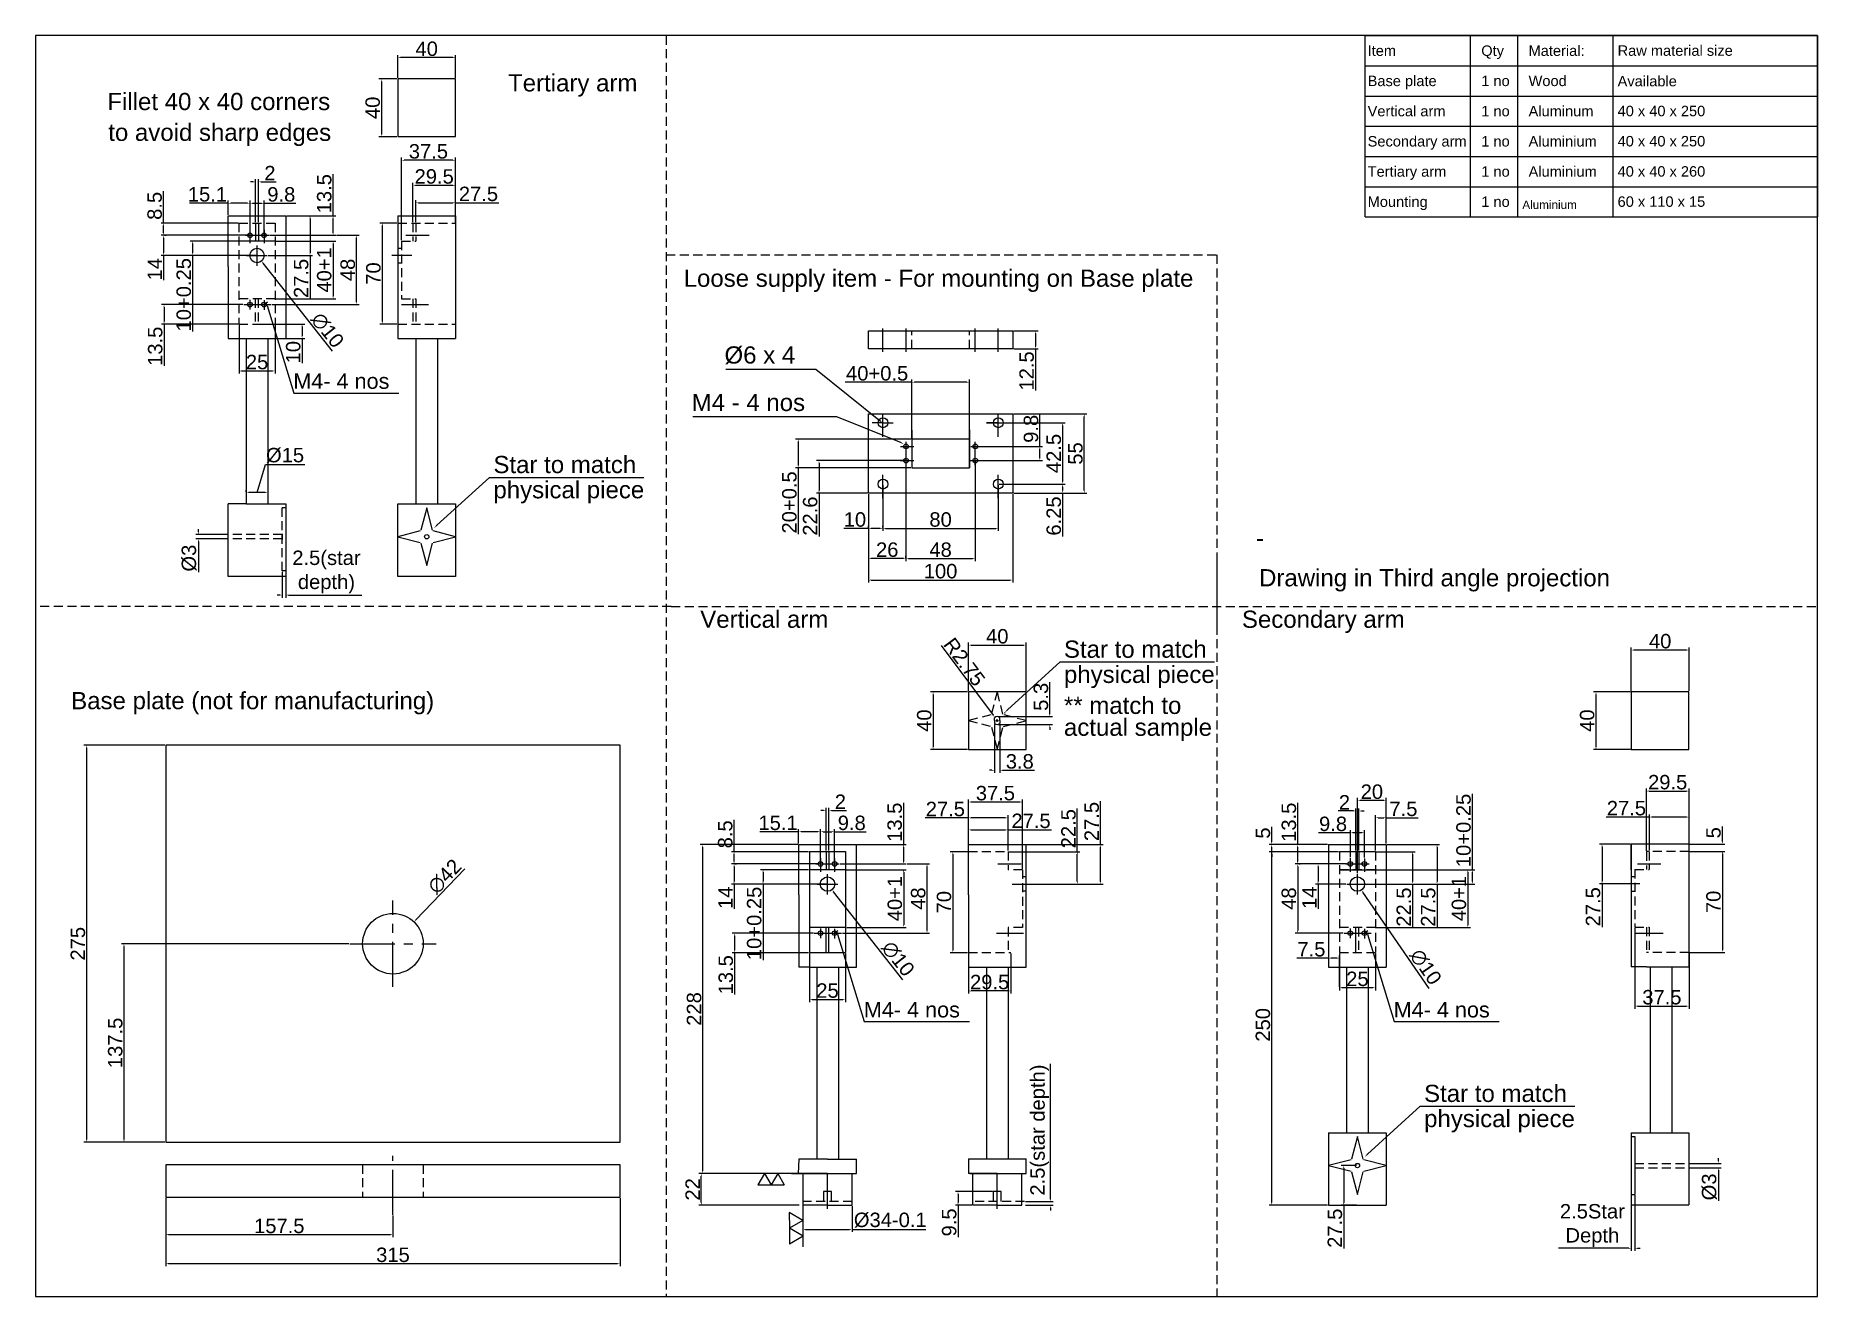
# Model space of a CAD drawing. Header units: millimetres. Extents: x 6534 to 7770, y 230 to 1103.
import ezdxf

# ---------------------------------------------------------------- set-up
doc = ezdxf.new("R2010")
doc.units = ezdxf.units.MM
doc.header["$LTSCALE"] = 25
doc.header["$MEASUREMENT"] = 0
doc.header["$PDMODE"] = 3
doc.header["$PDSIZE"] = 0.05
doc.linetypes.add('CENTER', pattern=[2, 1.25, -0.25, 0.25, -0.25])
doc.linetypes.add('HIDDEN', pattern=[0.375, 0.25, -0.125])
doc.styles.get("Standard").update_dxf_attribs({"font": 'Arial.ttf'})
doc.dimstyles.get("Standard").update_dxf_attribs({"dimtxt": 0.08, "dimasz": 0.18, "dimexe": 0.18, "dimexo": 0.0625, "dimgap": 0.09, "dimtad": 0, "dimtih": 1, "dimtoh": 1, "dimdec": 4, "dimzin": 0, "dimdsep": 46, "dimtxsty": 'Standard', "dimcen": 0.09, "dimadec": 0, "dimazin": 0, "dimtfac": 1, "dimtdec": 4, "dimtofl": 0, "dimtmove": 0, "dimatfit": 3, "dimfxl": 1, "dimtolj": 1, "dimtzin": 0, "dimarcsym": 0})

msp = doc.modelspace()

# ---------------------------------------------------------------- texts
for s, height, p in [('Item', 7.244997, (7457.78592, 1089.39121)), ('Qty', 7.244997, (7536.56888, 1089.39121)), ('Material: ', 7.244997, (7569.37505, 1089.39121)), ('Raw material size', 7.2449971, (7631.09827, 1089.45952)), ('Tertiary arm', 11.9161137, (6861.81161, 1064.76525)), ('Base plate ', 7.2449971, (7457.78592, 1068.46283)), ('1 no', 7.244997, (7536.56888, 1068.46283)), ('Wood', 7.244997, (7569.37505, 1068.46283)), ('Available', 7.244997, (7631.09827, 1068.30404)), ('Fillet 40 x 40 corners  ', 11.9161137, (6583.98848, 1051.8392)), ('Vertical arm', 7.2449971, (7457.78592, 1047.53445)), ('1 no', 7.244997, (7536.56888, 1047.53445)), ('Aluminum ', 7.244997, (7569.37505, 1047.53445)), ('40 x 40 x 250  ', 7.2449971, (7631.09827, 1047.60276)), ('to avoid sharp edges', 11.9161137, (6584.61701, 1030.48687)), ('Secondary arm', 7.2449971, (7457.78592, 1026.60607)), ('1 no', 7.244997, (7536.56888, 1026.60607)), ('Aluminium ', 7.244997, (7569.37505, 1026.60607)), ('40 x 40 x 250  ', 7.2449971, (7631.09827, 1026.67438)), ('Tertiary arm ', 7.2449971, (7457.78592, 1005.67769)), ('Aluminium ', 7.244997, (7569.37505, 1005.67769)), ('40 x 40 x 260  ', 7.2449971, (7631.09827, 1005.746)), ('1 no', 7.244997, (7536.56888, 1005.67769)), ('Mounting  ', 7.244997, (7457.78592, 984.74931)), ('1 no', 7.244997, (7536.56888, 984.74931)), ('Aluminium', 5.795998, (7565.04247, 983.37039)), ('60 x 110 x 15', 7.2449971, (7631.09827, 984.81762)), ('Loose supply item - For mounting on Base plate', 11.9161137, (6983.57073, 929.40743)), ('-', 11.91611, (7380.36708, 749.37738)), ('Drawing in Third angle projection', 11.9161137, (7382.51211, 721.84391)), ('Vertical arm ', 11.9161137, (6995.07416, 693.11108)), ('Secondary arm', 11.9161137, (7370.62266, 693.11108)), ('Base plate (not for manufacturing)', 11.9161137, (6558.92367, 636.71611))]:
    msp.add_text(s, height=height).set_placement(p)
at = {"color": 1}
for s, height, p in [('%%C6 x 4', 11.916114, (7011.88268, 876.20939)), ('M4- 4 nos', 10.724502, (6712.93147, 858.71357)), ('M4 - 4 nos', 11.916114, (6989.10195, 843.31906)), ('Star to match', 11.9161137, (6851.66644, 800.30249)), ('physical piece', 11.9161137, (6851.66644, 782.84643)), ('Star to match', 11.9161137, (7247.22803, 672.3605)), ('physical piece', 11.9161137, (7247.22803, 654.90445)), ('** match to ', 11.9161137, (7247.22803, 633.43032)), ('actual sample', 11.9161137, (7247.22803, 618.2721)), ('M4- 4 nos', 10.724502, (7108.49306, 423.15836)), ('M4- 4 nos', 10.724502, (7475.83106, 423.15836)), ('Star to match', 11.9161137, (7496.93413, 364.56549)), ('physical piece', 11.9161137, (7496.93413, 347.10943))]:
    msp.add_text(s, height=height, dxfattribs=at).set_placement(p)

# ---------------------------------------------------------------- blocks, each defined once
blk = doc.blocks.new('*D2')
at = {"color": 0, "lineweight": -2, "transparency": 16777216}
for p, q in [((7212.4, 841.4), (7263.1, 841.4)), ((7261.3, 788.2), (7261.3, 839.6)), ((7212.4, 786.4), (7263.1, 786.4))]:
    blk.add_line(p, q, dxfattribs=at)
at = {"color": 0, "transparency": 16777216}
for points in [[(7261, 839.6), (7261.6, 839.6), (7261.3, 841.4)], [(7261, 788.2), (7261.6, 788.2), (7261.3, 786.4)]]:
    blk.add_solid(points, dxfattribs=at)
at = {"layer": 'Defpoints', "color": 0, "transparency": 16777216}
for p in [(7211.7, 841.4), (7261.3, 841.4), (7211.7, 786.4)]:
    blk.add_point(p, dxfattribs=at)
at = {"color": 0, "transparency": 16777216, "insert": (7255.2, 813.9), "char_height": 10, "attachment_point": 5, "rotation": 90}
blk.add_mtext('\\A1;55', dxfattribs=at)
blk = doc.blocks.new('*D3')
at = {"color": 0, "lineweight": -2, "transparency": 16777216}
for p, q in [((7111.7, 785.8), (7111.7, 724.4)), ((7211.7, 785.8), (7211.7, 724.4)), ((7113.5, 726.2), (7209.9, 726.2))]:
    blk.add_line(p, q, dxfattribs=at)
at = {"color": 0, "transparency": 16777216}
for points in [[(7113.5, 726.5), (7113.5, 725.9), (7111.7, 726.2)], [(7209.9, 726.5), (7209.9, 725.9), (7211.7, 726.2)]]:
    blk.add_solid(points, dxfattribs=at)
at = {"layer": 'Defpoints', "color": 0, "transparency": 16777216}
for p in [(7111.7, 786.4), (7211.7, 786.4), (7211.7, 726.2)]:
    blk.add_point(p, dxfattribs=at)
at = {"color": 0, "transparency": 16777216, "insert": (7161.7, 732.3), "char_height": 10, "attachment_point": 5}
blk.add_mtext('\\A1;100', dxfattribs=at)
blk = doc.blocks.new('*D4')
at = {"color": 0, "lineweight": -2, "transparency": 16777216}
for p, q in [((7141.7, 824.5), (7141.7, 865.1)), ((7181.7, 824.5), (7181.7, 865.1)), ((7141.7, 863.3), (7095.5, 863.3)), ((7179.9, 863.3), (7143.5, 863.3))]:
    blk.add_line(p, q, dxfattribs=at)
at = {"color": 0, "transparency": 16777216}
for points in [[(7143.5, 863.6), (7143.5, 863), (7141.7, 863.3)], [(7179.9, 863.6), (7179.9, 863), (7181.7, 863.3)]]:
    blk.add_solid(points, dxfattribs=at)
at = {"layer": 'Defpoints', "color": 0, "transparency": 16777216}
for p in [(7141.7, 863.3), (7141.7, 823.9), (7181.7, 823.9)]:
    blk.add_point(p, dxfattribs=at)
at = {"color": 0, "transparency": 16777216, "insert": (7117.7, 869.4), "char_height": 10, "attachment_point": 5}
blk.add_mtext('\\A1;40+0.5', dxfattribs=at)
blk = doc.blocks.new('*D5')
at = {"color": 0, "lineweight": -2, "transparency": 16777216}
for p, q in [((6624.5, 297.9), (6624.5, 250.8)), ((6939.5, 297.9), (6939.5, 250.8)), ((6626.3, 252.6), (6937.7, 252.6))]:
    blk.add_line(p, q, dxfattribs=at)
at = {"color": 0, "transparency": 16777216}
for points in [[(6626.3, 252.9), (6626.3, 252.3), (6624.5, 252.6)], [(6937.7, 252.9), (6937.7, 252.3), (6939.5, 252.6)]]:
    blk.add_solid(points, dxfattribs=at)
at = {"layer": 'Defpoints', "color": 0, "transparency": 16777216}
for p in [(6624.5, 298.6), (6939.5, 298.6), (6939.5, 252.6)]:
    blk.add_point(p, dxfattribs=at)
at = {"color": 0, "transparency": 16777216, "insert": (6782, 258.6), "char_height": 10, "attachment_point": 5}
blk.add_mtext('\\A1;315', dxfattribs=at)
blk = doc.blocks.new('*D6')
at = {"color": 0, "lineweight": -2, "transparency": 16777216}
for p, q in [((6623.9, 611.7), (6567.8, 611.7)), ((6569.6, 609.9), (6569.6, 338.5)), ((6623.9, 336.7), (6567.8, 336.7))]:
    blk.add_line(p, q, dxfattribs=at)
at = {"color": 0, "transparency": 16777216}
for points in [[(6569.3, 609.9), (6569.9, 609.9), (6569.6, 611.7)], [(6569.3, 338.5), (6569.9, 338.5), (6569.6, 336.7)]]:
    blk.add_solid(points, dxfattribs=at)
at = {"layer": 'Defpoints', "color": 0, "transparency": 16777216}
for p in [(6624.5, 611.7), (6569.6, 336.7), (6624.5, 336.7)]:
    blk.add_point(p, dxfattribs=at)
at = {"color": 0, "transparency": 16777216, "insert": (6563.6, 474.2), "char_height": 10, "attachment_point": 5, "rotation": 90}
blk.add_mtext('\\A1;275', dxfattribs=at)
blk = doc.blocks.new('*D7')
at = {"color": 0, "lineweight": -2, "transparency": 16777216}
for p, q in [((6624.5, 297.9), (6624.5, 270.8)), ((6782, 285.8), (6782, 270.8)), ((6780.2, 272.6), (6626.3, 272.6))]:
    blk.add_line(p, q, dxfattribs=at)
at = {"color": 0, "transparency": 16777216}
for points in [[(6626.3, 272.9), (6626.3, 272.3), (6624.5, 272.6)], [(6780.2, 272.9), (6780.2, 272.3), (6782, 272.6)]]:
    blk.add_solid(points, dxfattribs=at)
at = {"layer": 'Defpoints', "color": 0, "transparency": 16777216}
for p in [(6624.5, 298.6), (6782, 286.4), (6624.5, 272.6)]:
    blk.add_point(p, dxfattribs=at)
at = {"color": 0, "transparency": 16777216, "insert": (6703.2, 278.6), "char_height": 10, "attachment_point": 5}
blk.add_mtext('\\A1;157.5', dxfattribs=at)
blk = doc.blocks.new('*D8')
at = {"color": 0, "lineweight": -2, "transparency": 16777216}
for p, q in [((6751.5, 474.2), (6593.7, 474.2)), ((6595.5, 472.4), (6595.5, 338.5)), ((6623.9, 336.7), (6593.7, 336.7))]:
    blk.add_line(p, q, dxfattribs=at)
at = {"color": 0, "transparency": 16777216}
for points in [[(6595.2, 472.4), (6595.8, 472.4), (6595.5, 474.2)], [(6595.2, 338.5), (6595.8, 338.5), (6595.5, 336.7)]]:
    blk.add_solid(points, dxfattribs=at)
at = {"layer": 'Defpoints', "color": 0, "transparency": 16777216}
for p in [(6752.1, 474.2), (6595.5, 336.7), (6624.5, 336.7)]:
    blk.add_point(p, dxfattribs=at)
at = {"color": 0, "transparency": 16777216, "insert": (6589.5, 405.5), "char_height": 10, "attachment_point": 5, "rotation": 90}
blk.add_mtext('\\A1;137.5', dxfattribs=at)
blk = doc.blocks.new('*D9')
at = {"color": 0, "lineweight": -2, "transparency": 16777216}
for p, q in [((7062.7, 543), (6995, 543)), ((6996.8, 316.8), (6996.8, 541.2)), ((7062.7, 315), (6995, 315))]:
    blk.add_line(p, q, dxfattribs=at)
at = {"color": 0, "transparency": 16777216}
for points in [[(6996.5, 541.2), (6997.1, 541.2), (6996.8, 543)], [(6996.5, 316.8), (6997.1, 316.8), (6996.8, 315)]]:
    blk.add_solid(points, dxfattribs=at)
at = {"layer": 'Defpoints', "color": 0, "transparency": 16777216}
for p in [(6996.8, 543), (7063.3, 543), (7063.3, 315)]:
    blk.add_point(p, dxfattribs=at)
at = {"color": 0, "transparency": 16777216, "insert": (6990.8, 429), "char_height": 10, "attachment_point": 5, "rotation": 90}
blk.add_mtext('\\A1;228', dxfattribs=at)
blk = doc.blocks.new('*D10')
at = {"color": 0, "lineweight": -2, "transparency": 16777216}
for p, q in [((7096.4, 525.5), (7137.9, 525.5)), ((7136.1, 523.7), (7136.1, 487.3)), ((7096.6, 485.5), (7137.9, 485.5))]:
    blk.add_line(p, q, dxfattribs=at)
at = {"color": 0, "transparency": 16777216}
for points in [[(7135.8, 523.7), (7136.4, 523.7), (7136.1, 525.5)], [(7135.8, 487.3), (7136.4, 487.3), (7136.1, 485.5)]]:
    blk.add_solid(points, dxfattribs=at)
at = {"layer": 'Defpoints', "color": 0, "transparency": 16777216}
for p in [(7095.8, 525.5), (7095.9, 485.5), (7136.1, 485.5)]:
    blk.add_point(p, dxfattribs=at)
at = {"color": 0, "transparency": 16777216, "insert": (7130, 505.5), "char_height": 10, "attachment_point": 5, "rotation": 90}
blk.add_mtext('\\A1;40+1', dxfattribs=at)
blk = doc.blocks.new('*D11')
at = {"color": 0, "lineweight": -2, "transparency": 16777216}
for p, q in [((7136.1, 543), (7136.1, 571.9)), ((7103.9, 543), (7137.9, 543)), ((7136.1, 531.3), (7136.1, 541.2)), ((7092.1, 529.5), (7137.9, 529.5))]:
    blk.add_line(p, q, dxfattribs=at)
at = {"color": 0, "transparency": 16777216}
for points in [[(7135.8, 541.2), (7136.4, 541.2), (7136.1, 543)], [(7135.8, 531.3), (7136.4, 531.3), (7136.1, 529.5)]]:
    blk.add_solid(points, dxfattribs=at)
at = {"layer": 'Defpoints', "color": 0, "transparency": 16777216}
for p in [(7103.3, 543), (7136.1, 543), (7091.5, 529.5)]:
    blk.add_point(p, dxfattribs=at)
at = {"color": 0, "transparency": 16777216, "insert": (7129.9, 558.4), "char_height": 10, "attachment_point": 5, "rotation": 90}
blk.add_mtext('\\A1;13.5', dxfattribs=at)
blk = doc.blocks.new('*D12')
at = {"color": 0, "lineweight": -2, "transparency": 16777216}
for p, q in [((7063.3, 551.8), (7036.4, 551.8)), ((7063.3, 543.7), (7063.3, 553.6)), ((7076.6, 551.8), (7065.1, 551.8)), ((7078.4, 530.2), (7078.4, 553.6))]:
    blk.add_line(p, q, dxfattribs=at)
at = {"color": 0, "transparency": 16777216}
for points in [[(7065.1, 552.1), (7065.1, 551.5), (7063.3, 551.8)], [(7076.6, 552.1), (7076.6, 551.5), (7078.4, 551.8)]]:
    blk.add_solid(points, dxfattribs=at)
at = {"layer": 'Defpoints', "color": 0, "transparency": 16777216}
for p in [(7063.3, 551.8), (7063.3, 543), (7078.4, 529.5)]:
    blk.add_point(p, dxfattribs=at)
at = {"color": 0, "transparency": 16777216, "insert": (7049, 557.9), "char_height": 10, "attachment_point": 5}
blk.add_mtext('\\A1;15.1', dxfattribs=at)
blk = doc.blocks.new('*D13')
at = {"color": 0, "lineweight": -2, "transparency": 16777216}
for p, q in [((7078.4, 552.4), (7078.4, 553.6)), ((7080.2, 551.8), (7086.4, 551.8)), ((7088.2, 530.2), (7088.2, 553.6)), ((7088.2, 551.8), (7110.2, 551.8))]:
    blk.add_line(p, q, dxfattribs=at)
at = {"color": 0, "transparency": 16777216}
for points in [[(7080.2, 552.1), (7080.2, 551.5), (7078.4, 551.8)], [(7086.4, 552.1), (7086.4, 551.5), (7088.2, 551.8)]]:
    blk.add_solid(points, dxfattribs=at)
at = {"layer": 'Defpoints', "color": 0, "transparency": 16777216}
for p in [(7078.4, 551.8), (7088.2, 551.8), (7088.2, 529.5)]:
    blk.add_point(p, dxfattribs=at)
at = {"color": 0, "transparency": 16777216, "insert": (7100.1, 557.9), "char_height": 10, "attachment_point": 5}
blk.add_mtext('\\A1;9.8', dxfattribs=at)
blk = doc.blocks.new('*D14')
at = {"color": 0, "lineweight": -2, "transparency": 16777216}
for p, q in [((7082.3, 538.7), (7082.3, 568.4)), ((7084.3, 538.7), (7084.3, 568.4)), ((7080.5, 566.6), (7078.7, 566.6)), ((7086.1, 566.6), (7096.5, 566.6))]:
    blk.add_line(p, q, dxfattribs=at)
at = {"color": 0, "transparency": 16777216}
for points in [[(7080.5, 566.9), (7080.5, 566.3), (7082.3, 566.6)], [(7086.1, 566.9), (7086.1, 566.3), (7084.3, 566.6)]]:
    blk.add_solid(points, dxfattribs=at)
at = {"layer": 'Defpoints', "color": 0, "transparency": 16777216}
for p in [(7084.3, 566.6), (7082.3, 538), (7084.3, 538)]:
    blk.add_point(p, dxfattribs=at)
at = {"color": 0, "transparency": 16777216, "insert": (7092.2, 572.6), "char_height": 10, "attachment_point": 5}
blk.add_mtext('\\A1;2', dxfattribs=at)
blk = doc.blocks.new('*D15')
at = {"color": 0, "lineweight": -2, "transparency": 16777216}
for p, q in [((7138.5, 529.5), (7154.1, 529.5)), ((7152.3, 483.3), (7152.3, 527.7)), ((7093.6, 481.5), (7154.1, 481.5))]:
    blk.add_line(p, q, dxfattribs=at)
at = {"color": 0, "transparency": 16777216}
for points in [[(7152, 527.7), (7152.6, 527.7), (7152.3, 529.5)], [(7152, 483.3), (7152.6, 483.3), (7152.3, 481.5)]]:
    blk.add_solid(points, dxfattribs=at)
at = {"layer": 'Defpoints', "color": 0, "transparency": 16777216}
for p in [(7137.9, 529.5), (7152.3, 529.5), (7093, 481.5)]:
    blk.add_point(p, dxfattribs=at)
at = {"color": 0, "transparency": 16777216, "insert": (7146.2, 505.5), "char_height": 10, "attachment_point": 5, "rotation": 90}
blk.add_mtext('\\A1;48', dxfattribs=at)
blk = doc.blocks.new('*D16')
at = {"color": 0, "lineweight": -2, "transparency": 16777216}
for p, q in [((7180.3, 538), (7168.4, 538)), ((7170.2, 536.2), (7170.2, 469.8)), ((7180.3, 468), (7168.4, 468))]:
    blk.add_line(p, q, dxfattribs=at)
at = {"color": 0, "transparency": 16777216}
for points in [[(7169.9, 536.2), (7170.5, 536.2), (7170.2, 538)], [(7169.9, 469.8), (7170.5, 469.8), (7170.2, 468)]]:
    blk.add_solid(points, dxfattribs=at)
at = {"layer": 'Defpoints', "color": 0, "transparency": 16777216}
for p in [(7181, 538), (7170.2, 468), (7181, 468)]:
    blk.add_point(p, dxfattribs=at)
at = {"color": 0, "transparency": 16777216, "insert": (7164.1, 503), "char_height": 10, "attachment_point": 5, "rotation": 90}
blk.add_mtext('\\A1;70', dxfattribs=at)
blk = doc.blocks.new('*D17')
at = {"color": 0, "lineweight": -2, "transparency": 16777216}
for p, q in [((7256.5, 538), (7256.5, 568)), ((7209.1, 538), (7258.3, 538)), ((7256.5, 517.3), (7256.5, 536.2)), ((7225.7, 515.5), (7258.3, 515.5))]:
    blk.add_line(p, q, dxfattribs=at)
at = {"color": 0, "transparency": 16777216}
for points in [[(7256.2, 536.2), (7256.8, 536.2), (7256.5, 538)], [(7256.2, 517.3), (7256.8, 517.3), (7256.5, 515.5)]]:
    blk.add_solid(points, dxfattribs=at)
at = {"layer": 'Defpoints', "color": 0, "transparency": 16777216}
for p in [(7208.5, 538), (7256.5, 538), (7225.1, 515.5)]:
    blk.add_point(p, dxfattribs=at)
at = {"color": 0, "transparency": 16777216, "insert": (7250.4, 553.9), "char_height": 10, "attachment_point": 5, "rotation": 90}
blk.add_mtext('\\A1;22.5', dxfattribs=at)
blk = doc.blocks.new('*D18')
at = {"color": 0, "lineweight": -2, "transparency": 16777216}
for p, q in [((7082.4, 515.5), (7084.2, 515.5)), ((7083.3, 514.6), (7083.3, 516.4)), ((7135.6, 449.1), (7087.5, 510.2))]:
    blk.add_line(p, q, dxfattribs=at)
at = {"color": 0, "transparency": 16777216}
blk.add_solid([(7087.8, 510.4), (7087.3, 510), (7086.4, 511.6)], dxfattribs=at)
at = {"layer": 'Defpoints', "color": 0, "transparency": 16777216}
for p in [(7080.2, 519.5), (7086.4, 511.6)]:
    blk.add_point(p, dxfattribs=at)
at = {"color": 0, "transparency": 16777216, "insert": (7132.2, 463.8), "char_height": 10, "attachment_point": 5, "rotation": 308.204}
blk.add_mtext('\\A1;∅10', dxfattribs=at)
blk = doc.blocks.new('*D19')
at = {"color": 0, "lineweight": -2, "transparency": 16777216}
for p, q in [((7181, 543.7), (7181, 554.9)), ((7182.8, 553.1), (7206.7, 553.1)), ((7208.5, 538.7), (7208.5, 554.9)), ((7208.5, 553.1), (7238.5, 553.1))]:
    blk.add_line(p, q, dxfattribs=at)
at = {"color": 0, "transparency": 16777216}
for points in [[(7182.8, 553.4), (7182.8, 552.8), (7181, 553.1)], [(7206.7, 553.4), (7206.7, 552.8), (7208.5, 553.1)]]:
    blk.add_solid(points, dxfattribs=at)
at = {"layer": 'Defpoints', "color": 0, "transparency": 16777216}
for p in [(7208.5, 553.1), (7181, 543), (7208.5, 538)]:
    blk.add_point(p, dxfattribs=at)
at = {"color": 0, "transparency": 16777216, "insert": (7224.4, 559.3), "char_height": 10, "attachment_point": 5}
blk.add_mtext('\\A1;27.5', dxfattribs=at)
blk = doc.blocks.new('*D20')
at = {"color": 0, "lineweight": -2, "transparency": 16777216}
for p, q in [((7181, 538.7), (7181, 574.2)), ((7216.7, 572.4), (7182.8, 572.4)), ((7218.5, 526.2), (7218.5, 574.2))]:
    blk.add_line(p, q, dxfattribs=at)
at = {"color": 0, "transparency": 16777216}
for points in [[(7182.8, 572.7), (7182.8, 572.1), (7181, 572.4)], [(7216.7, 572.7), (7216.7, 572.1), (7218.5, 572.4)]]:
    blk.add_solid(points, dxfattribs=at)
at = {"layer": 'Defpoints', "color": 0, "transparency": 16777216}
for p in [(7181, 572.4), (7181, 538), (7218.5, 525.5)]:
    blk.add_point(p, dxfattribs=at)
at = {"color": 0, "transparency": 16777216, "insert": (7199.7, 578.5), "char_height": 10, "attachment_point": 5}
blk.add_mtext('\\A1;37.5', dxfattribs=at)
blk = doc.blocks.new('*D21')
at = {"color": 0, "lineweight": -2, "transparency": 16777216}
for p, q in [((7077.8, 529.5), (7016.7, 529.5)), ((7018.5, 527.7), (7018.5, 517.3)), ((7082.7, 515.5), (7016.7, 515.5)), ((7018.5, 515.5), (7018.5, 498.4))]:
    blk.add_line(p, q, dxfattribs=at)
at = {"color": 0, "transparency": 16777216}
for points in [[(7018.2, 527.7), (7018.8, 527.7), (7018.5, 529.5)], [(7018.2, 517.3), (7018.8, 517.3), (7018.5, 515.5)]]:
    blk.add_solid(points, dxfattribs=at)
at = {"layer": 'Defpoints', "color": 0, "transparency": 16777216}
for p in [(7078.4, 529.5), (7018.5, 515.5), (7083.3, 515.5)]:
    blk.add_point(p, dxfattribs=at)
at = {"color": 0, "transparency": 16777216, "insert": (7012.5, 506.1), "char_height": 10, "attachment_point": 5, "rotation": 90}
blk.add_mtext('\\A1;14', dxfattribs=at)
blk = doc.blocks.new('*D22')
at = {"color": 0, "lineweight": -2, "transparency": 16777216}
for p, q in [((7018.5, 538), (7018.5, 560.1)), ((7070.2, 538), (7016.7, 538)), ((7018.5, 531.3), (7018.5, 536.2)), ((7019.1, 529.5), (7020.3, 529.5))]:
    blk.add_line(p, q, dxfattribs=at)
at = {"color": 0, "transparency": 16777216}
for points in [[(7018.2, 536.2), (7018.8, 536.2), (7018.5, 538)], [(7018.2, 531.3), (7018.8, 531.3), (7018.5, 529.5)]]:
    blk.add_solid(points, dxfattribs=at)
at = {"layer": 'Defpoints', "color": 0, "transparency": 16777216}
for p in [(7018.5, 538), (7070.8, 538), (7018.5, 529.5)]:
    blk.add_point(p, dxfattribs=at)
at = {"color": 0, "transparency": 16777216, "insert": (7012.4, 550), "char_height": 10, "attachment_point": 5, "rotation": 90}
blk.add_mtext('\\A1;8.5', dxfattribs=at)
blk = doc.blocks.new('*D23')
at = {"color": 0, "lineweight": -2, "transparency": 16777216}
for p, q in [((7073.5, 481.5), (7017.1, 481.5)), ((7018.9, 479.7), (7018.9, 469.8)), ((7070.2, 468), (7017.1, 468)), ((7018.9, 468), (7018.9, 439.1))]:
    blk.add_line(p, q, dxfattribs=at)
at = {"color": 0, "transparency": 16777216}
for points in [[(7018.6, 479.7), (7019.2, 479.7), (7018.9, 481.5)], [(7018.6, 469.8), (7019.2, 469.8), (7018.9, 468)]]:
    blk.add_solid(points, dxfattribs=at)
at = {"layer": 'Defpoints', "color": 0, "transparency": 16777216}
for p in [(7074.2, 481.5), (7018.9, 468), (7070.8, 468)]:
    blk.add_point(p, dxfattribs=at)
at = {"color": 0, "transparency": 16777216, "insert": (7012.8, 452.7), "char_height": 10, "attachment_point": 5, "rotation": 90}
blk.add_mtext('\\A1;13.5', dxfattribs=at)
blk = doc.blocks.new('*D24')
at = {"color": 0, "lineweight": -2, "transparency": 16777216}
for p, q in [((7199.1, 626.2), (7199.1, 592.6)), ((7202.8, 626.2), (7202.8, 592.6)), ((7197.3, 594.4), (7195.5, 594.4)), ((7204.6, 594.4), (7226.7, 594.4))]:
    blk.add_line(p, q, dxfattribs=at)
at = {"color": 0, "transparency": 16777216}
for points in [[(7197.3, 594.7), (7197.3, 594.1), (7199.1, 594.4)], [(7204.6, 594.7), (7204.6, 594.1), (7202.8, 594.4)]]:
    blk.add_solid(points, dxfattribs=at)
at = {"layer": 'Defpoints', "color": 0, "transparency": 16777216}
for p in [(7199.1, 626.8), (7202.8, 626.8), (7202.8, 594.4)]:
    blk.add_point(p, dxfattribs=at)
at = {"color": 0, "transparency": 16777216, "insert": (7216.6, 600.5), "char_height": 10, "attachment_point": 5}
blk.add_mtext('\\A1;3.8', dxfattribs=at)
blk = doc.blocks.new('*D25')
at = {"color": 0, "lineweight": -2, "transparency": 16777216}
for p, q in [((7237.4, 633.4), (7237.4, 655.4)), ((7201.6, 631.6), (7239.2, 631.6)), ((7201.6, 626.1), (7239.2, 626.1)), ((7237.4, 624.3), (7237.4, 622.5))]:
    blk.add_line(p, q, dxfattribs=at)
at = {"color": 0, "transparency": 16777216}
for points in [[(7237.1, 633.4), (7237.7, 633.4), (7237.4, 631.6)], [(7237.1, 624.3), (7237.7, 624.3), (7237.4, 626.1)]]:
    blk.add_solid(points, dxfattribs=at)
at = {"layer": 'Defpoints', "color": 0, "transparency": 16777216}
for p in [(7201, 631.6), (7237.4, 631.6), (7201, 626.1)]:
    blk.add_point(p, dxfattribs=at)
at = {"color": 0, "transparency": 16777216, "insert": (7231.3, 645.3), "char_height": 10, "attachment_point": 5, "rotation": 90}
blk.add_mtext('\\A1;5.3', dxfattribs=at)
blk = doc.blocks.new('*D26')
at = {"color": 0, "lineweight": -2, "transparency": 16777216}
for p, q in [((7162.1, 680.9), (7198.2, 632.5)), ((7200.1, 628.8), (7201.9, 628.8)), ((7201, 627.9), (7201, 629.7))]:
    blk.add_line(p, q, dxfattribs=at)
at = {"color": 0, "transparency": 16777216}
blk.add_solid([(7198.5, 632.6), (7198, 632.3), (7199.3, 631)], dxfattribs=at)
at = {"layer": 'Defpoints', "color": 0, "transparency": 16777216}
for p in [(7199.3, 631), (7201, 628.8)]:
    blk.add_point(p, dxfattribs=at)
at = {"color": 0, "transparency": 16777216, "insert": (7178.2, 669.5), "char_height": 10, "attachment_point": 5, "rotation": 306.6957}
blk.add_mtext('\\A1;R2.75', dxfattribs=at)
blk = doc.blocks.new('*D27')
at = {"color": 0, "lineweight": -2, "transparency": 16777216}
for p, q in [((7062.7, 315), (6994, 315)), ((6995.8, 294.8), (6995.8, 313.2)), ((7063.7, 293), (6994, 293))]:
    blk.add_line(p, q, dxfattribs=at)
at = {"color": 0, "transparency": 16777216}
for points in [[(6995.5, 313.2), (6996.1, 313.2), (6995.8, 315)], [(6995.5, 294.8), (6996.1, 294.8), (6995.8, 293)]]:
    blk.add_solid(points, dxfattribs=at)
at = {"layer": 'Defpoints', "color": 0, "transparency": 16777216}
for p in [(6995.8, 315), (7063.3, 315), (7064.3, 293)]:
    blk.add_point(p, dxfattribs=at)
at = {"color": 0, "transparency": 16777216, "insert": (6989.8, 304), "char_height": 10, "attachment_point": 5, "rotation": 90}
blk.add_mtext('\\A1;22', dxfattribs=at)
blk = doc.blocks.new('*D28')
at = {"color": 0, "lineweight": -2, "transparency": 16777216}
for p, q in [((7181, 649.4), (7181, 682.9)), ((7182.8, 681.1), (7219.2, 681.1)), ((7221, 649.4), (7221, 682.9))]:
    blk.add_line(p, q, dxfattribs=at)
at = {"color": 0, "transparency": 16777216}
for points in [[(7182.8, 681.4), (7182.8, 680.8), (7181, 681.1)], [(7219.2, 681.4), (7219.2, 680.8), (7221, 681.1)]]:
    blk.add_solid(points, dxfattribs=at)
at = {"layer": 'Defpoints', "color": 0, "transparency": 16777216}
for p in [(7221, 681.1), (7181, 648.8), (7221, 648.8)]:
    blk.add_point(p, dxfattribs=at)
at = {"color": 0, "transparency": 16777216, "insert": (7201, 687.2), "char_height": 10, "attachment_point": 5}
blk.add_mtext('\\A1;40', dxfattribs=at)
blk = doc.blocks.new('*D29')
at = {"color": 0, "lineweight": -2, "transparency": 16777216}
for p, q in [((7180.3, 648.8), (7154.7, 648.8)), ((7156.5, 647), (7156.5, 610.6)), ((7180.3, 608.8), (7154.7, 608.8))]:
    blk.add_line(p, q, dxfattribs=at)
at = {"color": 0, "transparency": 16777216}
for points in [[(7156.2, 647), (7156.8, 647), (7156.5, 648.8)], [(7156.2, 610.6), (7156.8, 610.6), (7156.5, 608.8)]]:
    blk.add_solid(points, dxfattribs=at)
at = {"layer": 'Defpoints', "color": 0, "transparency": 16777216}
for p in [(7181, 648.8), (7156.5, 608.8), (7181, 608.8)]:
    blk.add_point(p, dxfattribs=at)
at = {"color": 0, "transparency": 16777216, "insert": (7150.4, 628.8), "char_height": 10, "attachment_point": 5, "rotation": 90}
blk.add_mtext('\\A1;40', dxfattribs=at)
blk = doc.blocks.new('*D30')
at = {"color": 0, "lineweight": -2, "transparency": 16777216}
for p, q in [((7181, 467.4), (7181, 439.7)), ((7210.5, 467.4), (7210.5, 439.7)), ((7208.7, 441.5), (7182.8, 441.5))]:
    blk.add_line(p, q, dxfattribs=at)
at = {"color": 0, "transparency": 16777216}
for points in [[(7182.8, 441.8), (7182.8, 441.2), (7181, 441.5)], [(7208.7, 441.8), (7208.7, 441.2), (7210.5, 441.5)]]:
    blk.add_solid(points, dxfattribs=at)
at = {"layer": 'Defpoints', "color": 0, "transparency": 16777216}
for p in [(7181, 468), (7210.5, 468), (7181, 441.5)]:
    blk.add_point(p, dxfattribs=at)
at = {"color": 0, "transparency": 16777216, "insert": (7195.7, 447.6), "char_height": 10, "attachment_point": 5}
blk.add_mtext('\\A1;29.5', dxfattribs=at)
blk = doc.blocks.new('*D31')
at = {"color": 0, "lineweight": -2, "transparency": 16777216}
for p, q in [((7141.1, 823.9), (7061.2, 823.9)), ((7063, 822.1), (7063, 805.7)), ((7141.1, 803.9), (7061.2, 803.9)), ((7063, 803.9), (7063, 758))]:
    blk.add_line(p, q, dxfattribs=at)
at = {"color": 0, "transparency": 16777216}
for points in [[(7062.7, 822.1), (7063.3, 822.1), (7063, 823.9)], [(7062.7, 805.7), (7063.3, 805.7), (7063, 803.9)]]:
    blk.add_solid(points, dxfattribs=at)
at = {"layer": 'Defpoints', "color": 0, "transparency": 16777216}
for p in [(7141.7, 823.9), (7063, 803.9), (7141.7, 803.9)]:
    blk.add_point(p, dxfattribs=at)
at = {"color": 0, "transparency": 16777216, "insert": (7056.9, 780), "char_height": 10, "attachment_point": 5, "rotation": 90}
blk.add_mtext('\\A1;20+0.5', dxfattribs=at)
blk = doc.blocks.new('*D32')
at = {"color": 0, "lineweight": -2, "transparency": 16777216}
for p, q in [((7181, 561.4), (7150.9, 561.4)), ((7181, 543.7), (7181, 563.2)), ((7206.7, 561.4), (7182.8, 561.4)), ((7208.5, 543.7), (7208.5, 563.2))]:
    blk.add_line(p, q, dxfattribs=at)
at = {"color": 0, "transparency": 16777216}
for points in [[(7182.8, 561.7), (7182.8, 561.1), (7181, 561.4)], [(7206.7, 561.7), (7206.7, 561.1), (7208.5, 561.4)]]:
    blk.add_solid(points, dxfattribs=at)
at = {"layer": 'Defpoints', "color": 0, "transparency": 16777216}
for p in [(7181, 561.4), (7181, 543), (7208.5, 543)]:
    blk.add_point(p, dxfattribs=at)
at = {"color": 0, "transparency": 16777216, "insert": (7165, 567.5), "char_height": 10, "attachment_point": 5}
blk.add_mtext('\\A1;27.5', dxfattribs=at)
blk = doc.blocks.new('*D33')
at = {"color": 0, "lineweight": -2, "transparency": 16777216}
for p, q in [((7212.4, 898.9), (7229.3, 898.9)), ((7227.5, 897.1), (7227.5, 888.2)), ((7212.4, 886.4), (7229.3, 886.4)), ((7227.5, 886.4), (7227.5, 857.5))]:
    blk.add_line(p, q, dxfattribs=at)
at = {"color": 0, "transparency": 16777216}
for points in [[(7227.2, 897.1), (7227.8, 897.1), (7227.5, 898.9)], [(7227.2, 888.2), (7227.8, 888.2), (7227.5, 886.4)]]:
    blk.add_solid(points, dxfattribs=at)
at = {"layer": 'Defpoints', "color": 0, "transparency": 16777216}
for p in [(7211.7, 898.9), (7211.7, 886.4), (7227.5, 886.4)]:
    blk.add_point(p, dxfattribs=at)
at = {"color": 0, "transparency": 16777216, "insert": (7221.4, 871.1), "char_height": 10, "attachment_point": 5, "rotation": 90}
blk.add_mtext('\\A1;12.5', dxfattribs=at)
blk = doc.blocks.new('*D34')
at = {"color": 0, "lineweight": -2, "transparency": 16777216}
for p, q in [((7137.7, 808.4), (7137.7, 739.3)), ((7185.7, 808.4), (7185.7, 739.3)), ((7139.5, 741.1), (7183.9, 741.1))]:
    blk.add_line(p, q, dxfattribs=at)
at = {"color": 0, "transparency": 16777216}
for points in [[(7139.5, 741.4), (7139.5, 740.8), (7137.7, 741.1)], [(7183.9, 741.4), (7183.9, 740.8), (7185.7, 741.1)]]:
    blk.add_solid(points, dxfattribs=at)
at = {"layer": 'Defpoints', "color": 0, "transparency": 16777216}
for p in [(7137.7, 809), (7185.7, 809), (7185.7, 741.1)]:
    blk.add_point(p, dxfattribs=at)
at = {"color": 0, "transparency": 16777216, "insert": (7161.7, 747.2), "char_height": 10, "attachment_point": 5}
blk.add_mtext('\\A1;48', dxfattribs=at)
blk = doc.blocks.new('*D35')
at = {"color": 0, "lineweight": -2, "transparency": 16777216}
for p, q in [((7230.5, 818.8), (7230.5, 841.1)), ((7186.4, 818.8), (7232.3, 818.8)), ((7230.5, 810.8), (7230.5, 817)), ((7186.4, 809), (7232.3, 809))]:
    blk.add_line(p, q, dxfattribs=at)
at = {"color": 0, "transparency": 16777216}
for points in [[(7230.2, 817), (7230.8, 817), (7230.5, 818.8)], [(7230.2, 810.8), (7230.8, 810.8), (7230.5, 809)]]:
    blk.add_solid(points, dxfattribs=at)
at = {"layer": 'Defpoints', "color": 0, "transparency": 16777216}
for p in [(7185.7, 818.8), (7230.5, 818.8), (7185.7, 809)]:
    blk.add_point(p, dxfattribs=at)
at = {"color": 0, "transparency": 16777216, "insert": (7224.4, 831), "char_height": 10, "attachment_point": 5, "rotation": 90}
blk.add_mtext('\\A1;9.8', dxfattribs=at)
blk = doc.blocks.new('*D36')
at = {"color": 0, "lineweight": -2, "transparency": 16777216}
for p, q in [((7137.1, 809), (7075.6, 809)), ((7077.4, 807.2), (7077.4, 788.2)), ((7111.1, 786.4), (7075.6, 786.4)), ((7077.4, 786.4), (7077.4, 756.5))]:
    blk.add_line(p, q, dxfattribs=at)
at = {"color": 0, "transparency": 16777216}
for points in [[(7077.1, 807.2), (7077.7, 807.2), (7077.4, 809)], [(7077.1, 788.2), (7077.7, 788.2), (7077.4, 786.4)]]:
    blk.add_solid(points, dxfattribs=at)
at = {"layer": 'Defpoints', "color": 0, "transparency": 16777216}
for p in [(7137.7, 809), (7077.4, 786.4), (7111.7, 786.4)]:
    blk.add_point(p, dxfattribs=at)
at = {"color": 0, "transparency": 16777216, "insert": (7071.3, 770.5), "char_height": 10, "attachment_point": 5, "rotation": 90}
blk.add_mtext('\\A1;22.6', dxfattribs=at)
blk = doc.blocks.new('*D37')
at = {"color": 0, "lineweight": -2, "transparency": 16777216}
for p, q in [((7111.7, 785.8), (7111.7, 739.3)), ((7137.7, 741.7), (7137.7, 742.9)), ((7135.9, 741.1), (7113.5, 741.1))]:
    blk.add_line(p, q, dxfattribs=at)
at = {"color": 0, "transparency": 16777216}
for points in [[(7113.5, 741.4), (7113.5, 740.8), (7111.7, 741.1)], [(7135.9, 741.4), (7135.9, 740.8), (7137.7, 741.1)]]:
    blk.add_solid(points, dxfattribs=at)
at = {"layer": 'Defpoints', "color": 0, "transparency": 16777216}
for p in [(7111.7, 786.4), (7111.7, 741.1), (7137.7, 741.1)]:
    blk.add_point(p, dxfattribs=at)
at = {"color": 0, "transparency": 16777216, "insert": (7124.7, 747.2), "char_height": 10, "attachment_point": 5}
blk.add_mtext('\\A1;26', dxfattribs=at)
blk = doc.blocks.new('*D38')
at = {"color": 0, "lineweight": -2, "transparency": 16777216}
for p, q in [((7121.7, 792), (7121.7, 760.2)), ((7201.7, 792), (7201.7, 760.2)), ((7123.5, 762), (7199.9, 762))]:
    blk.add_line(p, q, dxfattribs=at)
at = {"color": 0, "transparency": 16777216}
for points in [[(7123.5, 762.3), (7123.5, 761.7), (7121.7, 762)], [(7199.9, 762.3), (7199.9, 761.7), (7201.7, 762)]]:
    blk.add_solid(points, dxfattribs=at)
at = {"layer": 'Defpoints', "color": 0, "transparency": 16777216}
for p in [(7121.7, 792.7), (7201.7, 792.7), (7201.7, 762)]:
    blk.add_point(p, dxfattribs=at)
at = {"color": 0, "transparency": 16777216, "insert": (7161.7, 768.1), "char_height": 10, "attachment_point": 5}
blk.add_mtext('\\A1;80', dxfattribs=at)
blk = doc.blocks.new('*D39')
at = {"color": 0, "lineweight": -2, "transparency": 16777216}
for p, q in [((7202.4, 835.2), (7248.1, 835.2)), ((7246.3, 833.4), (7246.3, 794.5)), ((7202.4, 792.7), (7248.1, 792.7))]:
    blk.add_line(p, q, dxfattribs=at)
at = {"color": 0, "transparency": 16777216}
for points in [[(7246, 833.4), (7246.6, 833.4), (7246.3, 835.2)], [(7246, 794.5), (7246.6, 794.5), (7246.3, 792.7)]]:
    blk.add_solid(points, dxfattribs=at)
at = {"layer": 'Defpoints', "color": 0, "transparency": 16777216}
for p in [(7201.7, 835.2), (7201.7, 792.7), (7246.3, 792.7)]:
    blk.add_point(p, dxfattribs=at)
at = {"color": 0, "transparency": 16777216, "insert": (7240.2, 813.9), "char_height": 10, "attachment_point": 5, "rotation": 90}
blk.add_mtext('\\A1;42.5', dxfattribs=at)
blk = doc.blocks.new('*D40')
at = {"color": 0, "lineweight": -2, "transparency": 16777216}
for p, q in [((7111.7, 762), (7094.6, 762)), ((7111.7, 762.6), (7111.7, 763.8)), ((7119.9, 762), (7113.5, 762)), ((7121.7, 762.6), (7121.7, 763.8))]:
    blk.add_line(p, q, dxfattribs=at)
at = {"color": 0, "transparency": 16777216}
for points in [[(7113.5, 762.3), (7113.5, 761.7), (7111.7, 762)], [(7119.9, 762.3), (7119.9, 761.7), (7121.7, 762)]]:
    blk.add_solid(points, dxfattribs=at)
at = {"layer": 'Defpoints', "color": 0, "transparency": 16777216}
for p in [(7111.7, 762), (7111.7, 762), (7121.7, 762)]:
    blk.add_point(p, dxfattribs=at)
at = {"color": 0, "transparency": 16777216, "insert": (7102.3, 768.1), "char_height": 10, "attachment_point": 5}
blk.add_mtext('\\A1;10', dxfattribs=at)
blk = doc.blocks.new('*D41')
at = {"color": 0, "lineweight": -2, "transparency": 16777216}
for p, q in [((7246.3, 790.9), (7246.3, 788.2)), ((7247, 792.7), (7248.1, 792.7)), ((7246.3, 786.4), (7246.3, 756.5)), ((7247, 786.4), (7248.1, 786.4))]:
    blk.add_line(p, q, dxfattribs=at)
at = {"color": 0, "transparency": 16777216}
for points in [[(7246, 790.9), (7246.6, 790.9), (7246.3, 792.7)], [(7246, 788.2), (7246.6, 788.2), (7246.3, 786.4)]]:
    blk.add_solid(points, dxfattribs=at)
at = {"layer": 'Defpoints', "color": 0, "transparency": 16777216}
for p in [(7246.3, 792.7), (7246.3, 786.4), (7246.3, 786.4)]:
    blk.add_point(p, dxfattribs=at)
at = {"color": 0, "transparency": 16777216, "insert": (7240.2, 770.6), "char_height": 10, "attachment_point": 5, "rotation": 90}
blk.add_mtext('\\A1;6.25', dxfattribs=at)
blk = doc.blocks.new('*D42')
at = {"color": 0, "lineweight": -2, "transparency": 16777216}
for p, q in [((7430, 543), (7389.5, 543)), ((7391.3, 294.8), (7391.3, 541.2)), ((7430, 293), (7389.5, 293))]:
    blk.add_line(p, q, dxfattribs=at)
at = {"color": 0, "transparency": 16777216}
for points in [[(7391, 541.2), (7391.6, 541.2), (7391.3, 543)], [(7391, 294.8), (7391.6, 294.8), (7391.3, 293)]]:
    blk.add_solid(points, dxfattribs=at)
at = {"layer": 'Defpoints', "color": 0, "transparency": 16777216}
for p in [(7391.3, 543), (7430.7, 543), (7430.7, 293)]:
    blk.add_point(p, dxfattribs=at)
at = {"color": 0, "transparency": 16777216, "insert": (7385.2, 418), "char_height": 10, "attachment_point": 5, "rotation": 90}
blk.add_mtext('\\A1;250', dxfattribs=at)
blk = doc.blocks.new('*D43')
at = {"color": 0, "lineweight": -2, "transparency": 16777216}
for p, q in [((7640.6, 649.4), (7640.6, 679.5)), ((7680.6, 649.4), (7680.6, 679.5)), ((7678.8, 677.7), (7642.4, 677.7))]:
    blk.add_line(p, q, dxfattribs=at)
at = {"color": 0, "transparency": 16777216}
for points in [[(7642.4, 678), (7642.4, 677.4), (7640.6, 677.7)], [(7678.8, 678), (7678.8, 677.4), (7680.6, 677.7)]]:
    blk.add_solid(points, dxfattribs=at)
at = {"layer": 'Defpoints', "color": 0, "transparency": 16777216}
for p in [(7640.6, 677.7), (7640.6, 648.8), (7680.6, 648.8)]:
    blk.add_point(p, dxfattribs=at)
at = {"color": 0, "transparency": 16777216, "insert": (7660.6, 683.8), "char_height": 10, "attachment_point": 5}
blk.add_mtext('\\A1;40', dxfattribs=at)
blk = doc.blocks.new('*D44')
at = {"color": 0, "lineweight": -2, "transparency": 16777216}
for p, q in [((7640, 648.8), (7614.3, 648.8)), ((7616.1, 647), (7616.1, 610.6)), ((7640, 608.8), (7614.3, 608.8))]:
    blk.add_line(p, q, dxfattribs=at)
at = {"color": 0, "transparency": 16777216}
for points in [[(7615.8, 647), (7616.4, 647), (7616.1, 648.8)], [(7615.8, 610.6), (7616.4, 610.6), (7616.1, 608.8)]]:
    blk.add_solid(points, dxfattribs=at)
at = {"layer": 'Defpoints', "color": 0, "transparency": 16777216}
for p in [(7640.6, 648.8), (7616.1, 608.8), (7640.6, 608.8)]:
    blk.add_point(p, dxfattribs=at)
at = {"color": 0, "transparency": 16777216, "insert": (7610, 628.8), "char_height": 10, "attachment_point": 5, "rotation": 90}
blk.add_mtext('\\A1;40', dxfattribs=at)
blk = doc.blocks.new('*U45')
for p, q in [((-4, 7.8), (0, -7.8)), ((0, -7.8), (4, 7.8))]:
    blk.add_line(p, q)
blk = doc.blocks.new('*U46')
at = {"color": 0, "linetype": 'ByBlock', "lineweight": -2, "transparency": 16777216}
for p, rotation in [((4388.2, 1392.6), 180), ((4376, 1380.4), 270), ((4400.4, 1380.4), 90)]:
    blk.add_blockref('*U45', p, dxfattribs=dict(at, rotation=rotation))
blk.add_blockref('*U45', (4388.2, 1368.2), dxfattribs=at)
blk = doc.blocks.new('*D47')
at = {"color": 0, "lineweight": -2, "transparency": 16777216}
for p, q in [((7681.2, 322), (7702.9, 322)), ((7701.1, 323.8), (7701.1, 325.6)), ((7681.2, 319), (7702.9, 319)), ((7701.1, 317.2), (7701.1, 296))]:
    blk.add_line(p, q, dxfattribs=at)
at = {"color": 0, "transparency": 16777216}
for points in [[(7700.8, 323.8), (7701.4, 323.8), (7701.1, 322)], [(7700.8, 317.2), (7701.4, 317.2), (7701.1, 319)]]:
    blk.add_solid(points, dxfattribs=at)
at = {"layer": 'Defpoints', "color": 0, "transparency": 16777216}
for p in [(7680.6, 322), (7680.6, 319), (7701.1, 319)]:
    blk.add_point(p, dxfattribs=at)
at = {"color": 0, "transparency": 16777216, "insert": (7694.7, 305.7), "char_height": 10, "attachment_point": 5, "rotation": 90}
blk.add_mtext('\\A1;%%C3', dxfattribs=at)
blk = doc.blocks.new('*D48')
at = {"color": 0, "lineweight": -2, "transparency": 16777216}
for p, q in [((7409.3, 543), (7409.3, 571.9)), ((7430, 543), (7407.5, 543)), ((7409.3, 531.3), (7409.3, 541.2)), ((7441.9, 529.5), (7407.5, 529.5))]:
    blk.add_line(p, q, dxfattribs=at)
at = {"color": 0, "transparency": 16777216}
for points in [[(7409, 541.2), (7409.6, 541.2), (7409.3, 543)], [(7409, 531.3), (7409.6, 531.3), (7409.3, 529.5)]]:
    blk.add_solid(points, dxfattribs=at)
at = {"layer": 'Defpoints', "color": 0, "transparency": 16777216}
for p in [(7409.3, 543), (7430.7, 543), (7442.6, 529.5)]:
    blk.add_point(p, dxfattribs=at)
at = {"color": 0, "transparency": 16777216, "insert": (7403.2, 558.4), "char_height": 10, "attachment_point": 5, "rotation": 90}
blk.add_mtext('\\A1;13.5', dxfattribs=at)
blk = doc.blocks.new('*D49')
at = {"color": 0, "lineweight": -2, "transparency": 16777216}
for p, q in [((7409.3, 527.7), (7409.3, 483.3)), ((7410, 529.5), (7411.1, 529.5)), ((7440.9, 481.5), (7407.5, 481.5))]:
    blk.add_line(p, q, dxfattribs=at)
at = {"color": 0, "transparency": 16777216}
for points in [[(7409, 527.7), (7409.6, 527.7), (7409.3, 529.5)], [(7409, 483.3), (7409.6, 483.3), (7409.3, 481.5)]]:
    blk.add_solid(points, dxfattribs=at)
at = {"layer": 'Defpoints', "color": 0, "transparency": 16777216}
for p in [(7409.3, 529.5), (7409.3, 481.5), (7441.5, 481.5)]:
    blk.add_point(p, dxfattribs=at)
at = {"color": 0, "transparency": 16777216, "insert": (7403.2, 505.5), "char_height": 10, "attachment_point": 5, "rotation": 90}
blk.add_mtext('\\A1;48', dxfattribs=at)
blk = doc.blocks.new('*D50')
at = {"color": 0, "lineweight": -2, "transparency": 16777216}
for p, q in [((7443.1, 529.5), (7421.6, 529.5)), ((7423.4, 527.7), (7423.4, 517.3)), ((7442.7, 515.5), (7421.6, 515.5)), ((7423.4, 515.5), (7423.4, 498.4))]:
    blk.add_line(p, q, dxfattribs=at)
at = {"color": 0, "transparency": 16777216}
for points in [[(7423.1, 527.7), (7423.7, 527.7), (7423.4, 529.5)], [(7423.1, 517.3), (7423.7, 517.3), (7423.4, 515.5)]]:
    blk.add_solid(points, dxfattribs=at)
at = {"layer": 'Defpoints', "color": 0, "transparency": 16777216}
for p in [(7443.8, 529.5), (7423.4, 515.5), (7443.4, 515.5)]:
    blk.add_point(p, dxfattribs=at)
at = {"color": 0, "transparency": 16777216, "insert": (7417.4, 506.1), "char_height": 10, "attachment_point": 5, "rotation": 90}
blk.add_mtext('\\A1;14', dxfattribs=at)
blk = doc.blocks.new('*D52')
at = {"color": 0, "lineweight": -2, "transparency": 16777216}
for p, q in [((7070.8, 467.4), (7070.8, 433.8)), ((7095.8, 467.4), (7095.8, 433.8)), ((7072.6, 435.6), (7094, 435.6))]:
    blk.add_line(p, q, dxfattribs=at)
at = {"color": 0, "transparency": 16777216}
for points in [[(7072.6, 435.9), (7072.6, 435.3), (7070.8, 435.6)], [(7094, 435.9), (7094, 435.3), (7095.8, 435.6)]]:
    blk.add_solid(points, dxfattribs=at)
at = {"layer": 'Defpoints', "color": 0, "transparency": 16777216}
for p in [(7070.8, 468), (7095.8, 468), (7095.8, 435.6)]:
    blk.add_point(p, dxfattribs=at)
at = {"color": 0, "transparency": 16777216, "insert": (7083.3, 441.7), "char_height": 10, "attachment_point": 5}
blk.add_mtext('\\A1;25', dxfattribs=at)
blk = doc.blocks.new('*D53')
at = {"color": 0, "lineweight": -2, "transparency": 16777216}
for p, q in [((7070.2, 525.5), (7036.8, 525.5)), ((7038.6, 523.7), (7038.6, 517.3)), ((7070.2, 515.5), (7036.8, 515.5)), ((7038.6, 515.5), (7038.6, 462.9))]:
    blk.add_line(p, q, dxfattribs=at)
at = {"color": 0, "transparency": 16777216}
for points in [[(7038.3, 523.7), (7038.9, 523.7), (7038.6, 525.5)], [(7038.3, 517.3), (7038.9, 517.3), (7038.6, 515.5)]]:
    blk.add_solid(points, dxfattribs=at)
at = {"layer": 'Defpoints', "color": 0, "transparency": 16777216}
for p in [(7070.8, 525.5), (7038.6, 515.5), (7070.8, 515.5)]:
    blk.add_point(p, dxfattribs=at)
at = {"color": 0, "transparency": 16777216, "insert": (7032.5, 488.3), "char_height": 10, "attachment_point": 5, "rotation": 90}
blk.add_mtext('\\A1;10+0.25', dxfattribs=at)
blk = doc.blocks.new('*D54')
at = {"color": 0, "lineweight": -2, "transparency": 16777216}
for p, q in [((7530.4, 525.5), (7530.4, 578.1)), ((7438.8, 525.5), (7532.2, 525.5)), ((7530.4, 517.3), (7530.4, 523.7)), ((7451.3, 515.5), (7532.2, 515.5))]:
    blk.add_line(p, q, dxfattribs=at)
at = {"color": 0, "transparency": 16777216}
for points in [[(7530.1, 523.7), (7530.7, 523.7), (7530.4, 525.5)], [(7530.1, 517.3), (7530.7, 517.3), (7530.4, 515.5)]]:
    blk.add_solid(points, dxfattribs=at)
at = {"layer": 'Defpoints', "color": 0, "transparency": 16777216}
for p in [(7438.2, 525.5), (7530.4, 525.5), (7450.7, 515.5)]:
    blk.add_point(p, dxfattribs=at)
at = {"color": 0, "transparency": 16777216, "insert": (7524.3, 552.7), "char_height": 10, "attachment_point": 5, "rotation": 90}
blk.add_mtext('\\A1;10+0.25', dxfattribs=at)
blk = doc.blocks.new('*D55')
at = {"color": 0, "lineweight": -2, "transparency": 16777216}
for p, q in [((7447.9, 566.2), (7437.4, 566.2)), ((7449.7, 538.7), (7449.7, 568)), ((7451.7, 538.7), (7451.7, 568)), ((7453.5, 566.2), (7455.3, 566.2))]:
    blk.add_line(p, q, dxfattribs=at)
at = {"color": 0, "transparency": 16777216}
for points in [[(7447.9, 566.5), (7447.9, 565.9), (7449.7, 566.2)], [(7453.5, 566.5), (7453.5, 565.9), (7451.7, 566.2)]]:
    blk.add_solid(points, dxfattribs=at)
at = {"layer": 'Defpoints', "color": 0, "transparency": 16777216}
for p in [(7449.7, 566.2), (7449.7, 538), (7451.7, 538)]:
    blk.add_point(p, dxfattribs=at)
at = {"color": 0, "transparency": 16777216, "insert": (7441.7, 572.2), "char_height": 10, "attachment_point": 5}
blk.add_mtext('\\A1;2', dxfattribs=at)
blk = doc.blocks.new('*D56')
at = {"color": 0, "lineweight": -2, "transparency": 16777216}
for p, q in [((7445.8, 551.1), (7423.7, 551.1)), ((7445.8, 534.2), (7445.8, 552.9)), ((7453.8, 551.1), (7447.6, 551.1)), ((7455.6, 533.9), (7455.6, 552.9))]:
    blk.add_line(p, q, dxfattribs=at)
at = {"color": 0, "transparency": 16777216}
for points in [[(7447.6, 551.4), (7447.6, 550.8), (7445.8, 551.1)], [(7453.8, 551.4), (7453.8, 550.8), (7455.6, 551.1)]]:
    blk.add_solid(points, dxfattribs=at)
at = {"layer": 'Defpoints', "color": 0, "transparency": 16777216}
for p in [(7445.8, 551.1), (7445.8, 533.5), (7455.6, 533.3)]:
    blk.add_point(p, dxfattribs=at)
at = {"color": 0, "transparency": 16777216, "insert": (7433.8, 557.2), "char_height": 10, "attachment_point": 5}
blk.add_mtext('\\A1;9.8', dxfattribs=at)
blk = doc.blocks.new('*D57')
at = {"color": 0, "lineweight": -2, "transparency": 16777216}
for p, q in [((7450.7, 523.1), (7450.7, 575.2)), ((7468.9, 573.4), (7452.5, 573.4)), ((7470.7, 543.7), (7470.7, 575.2))]:
    blk.add_line(p, q, dxfattribs=at)
at = {"color": 0, "transparency": 16777216}
for points in [[(7452.5, 573.7), (7452.5, 573.1), (7450.7, 573.4)], [(7468.9, 573.7), (7468.9, 573.1), (7470.7, 573.4)]]:
    blk.add_solid(points, dxfattribs=at)
at = {"layer": 'Defpoints', "color": 0, "transparency": 16777216}
for p in [(7450.7, 573.4), (7470.7, 543), (7450.7, 522.4)]:
    blk.add_point(p, dxfattribs=at)
at = {"color": 0, "transparency": 16777216, "insert": (7460.7, 579.5), "char_height": 10, "attachment_point": 5}
blk.add_mtext('\\A1;20', dxfattribs=at)
blk = doc.blocks.new('*D58')
at = {"color": 0, "lineweight": -2, "transparency": 16777216}
for p, q in [((7463.2, 538.7), (7463.2, 563.3)), ((7465, 561.5), (7468.9, 561.5)), ((7470.7, 543.7), (7470.7, 563.3)), ((7470.7, 561.5), (7492.7, 561.5))]:
    blk.add_line(p, q, dxfattribs=at)
at = {"color": 0, "transparency": 16777216}
for points in [[(7465, 561.8), (7465, 561.2), (7463.2, 561.5)], [(7468.9, 561.8), (7468.9, 561.2), (7470.7, 561.5)]]:
    blk.add_solid(points, dxfattribs=at)
at = {"layer": 'Defpoints', "color": 0, "transparency": 16777216}
for p in [(7470.7, 561.5), (7463.2, 538), (7470.7, 543)]:
    blk.add_point(p, dxfattribs=at)
at = {"color": 0, "transparency": 16777216, "insert": (7482.6, 567.6), "char_height": 10, "attachment_point": 5}
blk.add_mtext('\\A1;7.5', dxfattribs=at)
blk = doc.blocks.new('*D59')
at = {"color": 0, "lineweight": -2, "transparency": 16777216}
for p, q in [((7391.3, 544.8), (7391.3, 555.3)), ((7430, 543), (7389.5, 543)), ((7437.5, 538), (7389.5, 538)), ((7391.3, 536.2), (7391.3, 534.4))]:
    blk.add_line(p, q, dxfattribs=at)
at = {"color": 0, "transparency": 16777216}
for points in [[(7391, 544.8), (7391.6, 544.8), (7391.3, 543)], [(7391, 536.2), (7391.6, 536.2), (7391.3, 538)]]:
    blk.add_solid(points, dxfattribs=at)
at = {"layer": 'Defpoints', "color": 0, "transparency": 16777216}
for p in [(7391.3, 543), (7430.7, 543), (7438.2, 538)]:
    blk.add_point(p, dxfattribs=at)
at = {"color": 0, "transparency": 16777216, "insert": (7385.2, 550.9), "char_height": 10, "attachment_point": 5, "rotation": 90}
blk.add_mtext('\\A1;5', dxfattribs=at)
blk = doc.blocks.new('*D60')
at = {"color": 0, "lineweight": -2, "transparency": 16777216}
for p, q in [((7681.2, 538.2), (7705.5, 538.2)), ((7703.7, 536.4), (7703.7, 470)), ((7681.2, 468.2), (7705.5, 468.2))]:
    blk.add_line(p, q, dxfattribs=at)
at = {"color": 0, "transparency": 16777216}
for points in [[(7703.4, 536.4), (7704, 536.4), (7703.7, 538.2)], [(7703.4, 470), (7704, 470), (7703.7, 468.2)]]:
    blk.add_solid(points, dxfattribs=at)
at = {"layer": 'Defpoints', "color": 0, "transparency": 16777216}
for p in [(7680.6, 538.2), (7680.6, 468.2), (7703.7, 468.2)]:
    blk.add_point(p, dxfattribs=at)
at = {"color": 0, "transparency": 16777216, "insert": (7697.6, 503.2), "char_height": 10, "attachment_point": 5, "rotation": 90}
blk.add_mtext('\\A1;70', dxfattribs=at)
blk = doc.blocks.new('*D61')
at = {"color": 0, "lineweight": -2, "transparency": 16777216}
for p, q in [((7703.7, 545), (7703.7, 555.4)), ((7681.2, 543.2), (7705.5, 543.2)), ((7681.2, 538.2), (7705.5, 538.2)), ((7703.7, 536.4), (7703.7, 534.6))]:
    blk.add_line(p, q, dxfattribs=at)
at = {"color": 0, "transparency": 16777216}
for points in [[(7703.4, 545), (7704, 545), (7703.7, 543.2)], [(7703.4, 536.4), (7704, 536.4), (7703.7, 538.2)]]:
    blk.add_solid(points, dxfattribs=at)
at = {"layer": 'Defpoints', "color": 0, "transparency": 16777216}
for p in [(7680.6, 543.2), (7680.6, 538.2), (7703.7, 543.2)]:
    blk.add_point(p, dxfattribs=at)
at = {"color": 0, "transparency": 16777216, "insert": (7697.6, 551.1), "char_height": 10, "attachment_point": 5, "rotation": 90}
blk.add_mtext('\\A1;5', dxfattribs=at)
blk = doc.blocks.new('*D62')
at = {"color": 0, "lineweight": -2, "transparency": 16777216}
for p, q in [((7653.1, 562), (7623.1, 562)), ((7653.1, 538.8), (7653.1, 563.8)), ((7678.8, 562), (7654.9, 562)), ((7680.6, 538.8), (7680.6, 563.8))]:
    blk.add_line(p, q, dxfattribs=at)
at = {"color": 0, "transparency": 16777216}
for points in [[(7654.9, 562.3), (7654.9, 561.7), (7653.1, 562)], [(7678.8, 562.3), (7678.8, 561.7), (7680.6, 562)]]:
    blk.add_solid(points, dxfattribs=at)
at = {"layer": 'Defpoints', "color": 0, "transparency": 16777216}
for p in [(7653.1, 562), (7653.1, 538.2), (7680.6, 538.2)]:
    blk.add_point(p, dxfattribs=at)
at = {"color": 0, "transparency": 16777216, "insert": (7637.2, 568.1), "char_height": 10, "attachment_point": 5}
blk.add_mtext('\\A1;27.5', dxfattribs=at)
blk = doc.blocks.new('*D63')
at = {"color": 0, "lineweight": -2, "transparency": 16777216}
for p, q in [((7651.1, 538.5), (7651.1, 581.8)), ((7680.6, 538.8), (7680.6, 581.8)), ((7652.9, 580), (7678.8, 580))]:
    blk.add_line(p, q, dxfattribs=at)
at = {"color": 0, "transparency": 16777216}
for points in [[(7652.9, 580.3), (7652.9, 579.7), (7651.1, 580)], [(7678.8, 580.3), (7678.8, 579.7), (7680.6, 580)]]:
    blk.add_solid(points, dxfattribs=at)
at = {"layer": 'Defpoints', "color": 0, "transparency": 16777216}
for p in [(7680.6, 580), (7651.1, 537.9), (7680.6, 538.2)]:
    blk.add_point(p, dxfattribs=at)
at = {"color": 0, "transparency": 16777216, "insert": (7665.8, 586.1), "char_height": 10, "attachment_point": 5}
blk.add_mtext('\\A1;29.5', dxfattribs=at)
blk = doc.blocks.new('*D64')
at = {"color": 0, "lineweight": -2, "transparency": 16777216}
for p, q in [((7643.1, 485.1), (7643.1, 429.2)), ((7680.6, 467.6), (7680.6, 429.2)), ((7644.9, 431), (7678.8, 431))]:
    blk.add_line(p, q, dxfattribs=at)
at = {"color": 0, "transparency": 16777216}
for points in [[(7644.9, 431.3), (7644.9, 430.7), (7643.1, 431)], [(7678.8, 431.3), (7678.8, 430.7), (7680.6, 431)]]:
    blk.add_solid(points, dxfattribs=at)
at = {"layer": 'Defpoints', "color": 0, "transparency": 16777216}
for p in [(7643.1, 485.7), (7680.6, 468.2), (7680.6, 431)]:
    blk.add_point(p, dxfattribs=at)
at = {"color": 0, "transparency": 16777216, "insert": (7661.8, 437.1), "char_height": 10, "attachment_point": 5}
blk.add_mtext('\\A1;37.5', dxfattribs=at)
blk = doc.blocks.new('*D65')
at = {"color": 0, "lineweight": -2, "transparency": 16777216}
for p, q in [((7449.8, 515.5), (7451.6, 515.5)), ((7450.7, 514.6), (7450.7, 516.4)), ((7500.4, 443.2), (7454.5, 509.9))]:
    blk.add_line(p, q, dxfattribs=at)
at = {"color": 0, "transparency": 16777216}
blk.add_solid([(7454.8, 510.1), (7454.3, 509.8), (7453.5, 511.4)], dxfattribs=at)
at = {"layer": 'Defpoints', "color": 0, "transparency": 16777216}
for p in [(7447.8, 519.6), (7453.5, 511.4)]:
    blk.add_point(p, dxfattribs=at)
at = {"color": 0, "transparency": 16777216, "insert": (7498, 458.1), "char_height": 10, "attachment_point": 5, "rotation": 304.5326}
blk.add_mtext('\\A1;∅10', dxfattribs=at)
blk = doc.blocks.new('*D66')
at = {"color": 0, "lineweight": -2, "transparency": 16777216}
for p, q in [((7438.2, 467.4), (7438.2, 441.9)), ((7463.2, 467.4), (7463.2, 441.9)), ((7461.4, 443.7), (7440, 443.7))]:
    blk.add_line(p, q, dxfattribs=at)
at = {"color": 0, "transparency": 16777216}
for points in [[(7440, 444), (7440, 443.4), (7438.2, 443.7)], [(7461.4, 444), (7461.4, 443.4), (7463.2, 443.7)]]:
    blk.add_solid(points, dxfattribs=at)
at = {"layer": 'Defpoints', "color": 0, "transparency": 16777216}
for p in [(7438.2, 468), (7463.2, 468), (7438.2, 443.7)]:
    blk.add_point(p, dxfattribs=at)
at = {"color": 0, "transparency": 16777216, "insert": (7450.7, 449.8), "char_height": 10, "attachment_point": 5}
blk.add_mtext('\\A1;25', dxfattribs=at)
blk = doc.blocks.new('*D67')
at = {"color": 0, "lineweight": -2, "transparency": 16777216}
for p, q in [((7640.6, 299.9), (7640.6, 261.4)), ((7643.1, 299.9), (7643.1, 261.4)), ((7638.8, 263.2), (7590.2, 263.2)), ((7644.9, 263.2), (7646.7, 263.2))]:
    blk.add_line(p, q, dxfattribs=at)
at = {"color": 0, "transparency": 16777216}
for points in [[(7638.8, 263.5), (7638.8, 262.9), (7640.6, 263.2)], [(7644.9, 263.5), (7644.9, 262.9), (7643.1, 263.2)]]:
    blk.add_solid(points, dxfattribs=at)
at = {"layer": 'Defpoints', "color": 0, "transparency": 16777216}
for p in [(7640.6, 300.5), (7643.1, 300.5), (7640.6, 263.2)]:
    blk.add_point(p, dxfattribs=at)
at = {"color": 0, "transparency": 16777216, "insert": (7613.6, 279), "char_height": 10, "width": 6.63, "attachment_point": 5}
blk.add_mtext('\\A1;2.5Star Depth', dxfattribs=at)
blk = doc.blocks.new('*D68')
at = {"color": 0, "lineweight": -2, "transparency": 16777216}
for p, q in [((7430.7, 542.4), (7430.7, 462.4)), ((7430.7, 464.2), (7408.7, 464.2)), ((7436.4, 464.2), (7432.5, 464.2)), ((7438.2, 444.3), (7438.2, 466.1))]:
    blk.add_line(p, q, dxfattribs=at)
at = {"color": 0, "transparency": 16777216}
for points in [[(7432.5, 464.6), (7432.5, 463.9), (7430.7, 464.2)], [(7436.4, 464.6), (7436.4, 463.9), (7438.2, 464.2)]]:
    blk.add_solid(points, dxfattribs=at)
at = {"layer": 'Defpoints', "color": 0, "transparency": 16777216}
for p in [(7430.7, 543), (7430.7, 464.2), (7438.2, 443.7)]:
    blk.add_point(p, dxfattribs=at)
at = {"color": 0, "transparency": 16777216, "insert": (7418.8, 470.3), "char_height": 10, "attachment_point": 5}
blk.add_mtext('\\A1;7.5', dxfattribs=at)
blk = doc.blocks.new('*D69')
at = {"color": 0, "lineweight": -2, "transparency": 16777216}
for p, q in [((7640, 543.2), (7618.5, 543.2)), ((7620.3, 541.4), (7620.3, 517.5)), ((7640, 515.7), (7618.5, 515.7)), ((7620.3, 515.7), (7620.3, 485.7))]:
    blk.add_line(p, q, dxfattribs=at)
at = {"color": 0, "transparency": 16777216}
for points in [[(7620, 541.4), (7620.6, 541.4), (7620.3, 543.2)], [(7620, 517.5), (7620.6, 517.5), (7620.3, 515.7)]]:
    blk.add_solid(points, dxfattribs=at)
at = {"layer": 'Defpoints', "color": 0, "transparency": 16777216}
for p in [(7640.6, 543.2), (7620.3, 515.7), (7640.6, 515.7)]:
    blk.add_point(p, dxfattribs=at)
at = {"color": 0, "transparency": 16777216, "insert": (7614.1, 499.8), "char_height": 10, "attachment_point": 5, "rotation": 90}
blk.add_mtext('\\A1;27.5', dxfattribs=at)
blk = doc.blocks.new('*D70')
at = {"color": 0, "lineweight": -2, "transparency": 16777216}
for p, q in [((6700.9, 961.1), (6742.3, 961.1)), ((6740.5, 959.3), (6740.5, 922.9)), ((6701, 921.1), (6742.3, 921.1))]:
    blk.add_line(p, q, dxfattribs=at)
at = {"color": 0, "transparency": 16777216}
for points in [[(6740.2, 959.3), (6740.8, 959.3), (6740.5, 961.1)], [(6740.2, 922.9), (6740.8, 922.9), (6740.5, 921.1)]]:
    blk.add_solid(points, dxfattribs=at)
at = {"layer": 'Defpoints', "color": 0, "transparency": 16777216}
for p in [(6700.3, 961.1), (6700.4, 921.1), (6740.5, 921.1)]:
    blk.add_point(p, dxfattribs=at)
at = {"color": 0, "transparency": 16777216, "insert": (6734.4, 941.1), "char_height": 10, "attachment_point": 5, "rotation": 90}
blk.add_mtext('\\A1;40+1', dxfattribs=at)
blk = doc.blocks.new('*D71')
at = {"color": 0, "lineweight": -2, "transparency": 16777216}
for p, q in [((6740.5, 978.6), (6740.5, 1007.5)), ((6708.4, 978.6), (6742.3, 978.6)), ((6740.5, 966.9), (6740.5, 976.8)), ((6696.5, 965.1), (6742.3, 965.1))]:
    blk.add_line(p, q, dxfattribs=at)
at = {"color": 0, "transparency": 16777216}
for points in [[(6740.2, 976.8), (6740.8, 976.8), (6740.5, 978.6)], [(6740.2, 966.9), (6740.8, 966.9), (6740.5, 965.1)]]:
    blk.add_solid(points, dxfattribs=at)
at = {"layer": 'Defpoints', "color": 0, "transparency": 16777216}
for p in [(6707.8, 978.6), (6740.5, 978.6), (6695.9, 965.1)]:
    blk.add_point(p, dxfattribs=at)
at = {"color": 0, "transparency": 16777216, "insert": (6734.4, 993.9), "char_height": 10, "attachment_point": 5, "rotation": 90}
blk.add_mtext('\\A1;13.5', dxfattribs=at)
blk = doc.blocks.new('*D72')
at = {"color": 0, "lineweight": -2, "transparency": 16777216}
for p, q in [((6667.8, 979.2), (6667.8, 989.1)), ((6682.9, 965.7), (6682.9, 989.1)), ((6667.8, 987.3), (6640.9, 987.3)), ((6681.1, 987.3), (6669.6, 987.3))]:
    blk.add_line(p, q, dxfattribs=at)
at = {"color": 0, "transparency": 16777216}
for points in [[(6669.6, 987.6), (6669.6, 987), (6667.8, 987.3)], [(6681.1, 987.6), (6681.1, 987), (6682.9, 987.3)]]:
    blk.add_solid(points, dxfattribs=at)
at = {"layer": 'Defpoints', "color": 0, "transparency": 16777216}
for p in [(6667.8, 987.3), (6667.8, 978.6), (6682.9, 965.1)]:
    blk.add_point(p, dxfattribs=at)
at = {"color": 0, "transparency": 16777216, "insert": (6653.4, 993.4), "char_height": 10, "attachment_point": 5}
blk.add_mtext('\\A1;15.1', dxfattribs=at)
blk = doc.blocks.new('*D73')
at = {"color": 0, "lineweight": -2, "transparency": 16777216}
for p, q in [((6682.9, 987.9), (6682.9, 989.1)), ((6692.7, 965.7), (6692.7, 989.1)), ((6684.7, 987.3), (6690.9, 987.3)), ((6692.7, 987.3), (6714.7, 987.3))]:
    blk.add_line(p, q, dxfattribs=at)
at = {"color": 0, "transparency": 16777216}
for points in [[(6684.7, 987.6), (6684.7, 987), (6682.9, 987.3)], [(6690.9, 987.6), (6690.9, 987), (6692.7, 987.3)]]:
    blk.add_solid(points, dxfattribs=at)
at = {"layer": 'Defpoints', "color": 0, "transparency": 16777216}
for p in [(6682.9, 987.3), (6692.7, 987.3), (6692.7, 965.1)]:
    blk.add_point(p, dxfattribs=at)
at = {"color": 0, "transparency": 16777216, "insert": (6704.6, 993.4), "char_height": 10, "attachment_point": 5}
blk.add_mtext('\\A1;9.8', dxfattribs=at)
blk = doc.blocks.new('*D74')
at = {"color": 0, "lineweight": -2, "transparency": 16777216}
for p, q in [((6685, 1002.1), (6683.2, 1002.1)), ((6686.8, 974.2), (6686.8, 1003.9)), ((6688.8, 974.2), (6688.8, 1003.9)), ((6690.6, 1002.1), (6701, 1002.1))]:
    blk.add_line(p, q, dxfattribs=at)
at = {"color": 0, "transparency": 16777216}
for points in [[(6685, 1002.4), (6685, 1001.8), (6686.8, 1002.1)], [(6690.6, 1002.4), (6690.6, 1001.8), (6688.8, 1002.1)]]:
    blk.add_solid(points, dxfattribs=at)
at = {"layer": 'Defpoints', "color": 0, "transparency": 16777216}
for p in [(6688.8, 1002.1), (6686.8, 973.6), (6688.8, 973.6)]:
    blk.add_point(p, dxfattribs=at)
at = {"color": 0, "transparency": 16777216, "insert": (6696.7, 1008.2), "char_height": 10, "attachment_point": 5}
blk.add_mtext('\\A1;2', dxfattribs=at)
blk = doc.blocks.new('*D75')
at = {"color": 0, "lineweight": -2, "transparency": 16777216}
for p, q in [((6742.9, 965.1), (6758.6, 965.1)), ((6756.8, 918.9), (6756.8, 963.3)), ((6698.1, 917.1), (6758.6, 917.1))]:
    blk.add_line(p, q, dxfattribs=at)
at = {"color": 0, "transparency": 16777216}
for points in [[(6756.5, 963.3), (6757.1, 963.3), (6756.8, 965.1)], [(6756.5, 918.9), (6757.1, 918.9), (6756.8, 917.1)]]:
    blk.add_solid(points, dxfattribs=at)
at = {"layer": 'Defpoints', "color": 0, "transparency": 16777216}
for p in [(6742.3, 965.1), (6756.8, 965.1), (6697.4, 917.1)]:
    blk.add_point(p, dxfattribs=at)
at = {"color": 0, "transparency": 16777216, "insert": (6750.7, 941.1), "char_height": 10, "attachment_point": 5, "rotation": 90}
blk.add_mtext('\\A1;48', dxfattribs=at)
blk = doc.blocks.new('*D76')
at = {"color": 0, "lineweight": -2, "transparency": 16777216}
for p, q in [((6784.8, 973.6), (6772.8, 973.6)), ((6774.6, 971.8), (6774.6, 905.4)), ((6784.8, 903.6), (6772.8, 903.6))]:
    blk.add_line(p, q, dxfattribs=at)
at = {"color": 0, "transparency": 16777216}
for points in [[(6774.3, 971.8), (6774.9, 971.8), (6774.6, 973.6)], [(6774.3, 905.4), (6774.9, 905.4), (6774.6, 903.6)]]:
    blk.add_solid(points, dxfattribs=at)
at = {"layer": 'Defpoints', "color": 0, "transparency": 16777216}
for p in [(6785.4, 973.6), (6774.6, 903.6), (6785.4, 903.6)]:
    blk.add_point(p, dxfattribs=at)
at = {"color": 0, "transparency": 16777216, "insert": (6768.5, 938.6), "char_height": 10, "attachment_point": 5, "rotation": 90}
blk.add_mtext('\\A1;70', dxfattribs=at)
blk = doc.blocks.new('*D77')
at = {"color": 0, "lineweight": -2, "transparency": 16777216}
for p, q in [((6687.8, 950.2), (6687.8, 952)), ((6686.9, 951.1), (6688.7, 951.1)), ((6740, 884.7), (6692, 945.7))]:
    blk.add_line(p, q, dxfattribs=at)
at = {"color": 0, "transparency": 16777216}
blk.add_solid([(6692.2, 945.9), (6691.7, 945.6), (6690.9, 947.2)], dxfattribs=at)
at = {"layer": 'Defpoints', "color": 0, "transparency": 16777216}
for p in [(6684.7, 955), (6690.9, 947.2)]:
    blk.add_point(p, dxfattribs=at)
at = {"color": 0, "transparency": 16777216, "insert": (6736.6, 899.3), "char_height": 10, "attachment_point": 5, "rotation": 308.204}
blk.add_mtext('\\A1;∅10', dxfattribs=at)
blk = doc.blocks.new('*D78')
at = {"color": 0, "lineweight": -2, "transparency": 16777216}
for p, q in [((6682.2, 965.1), (6621.2, 965.1)), ((6623, 963.3), (6623, 952.9)), ((6687.1, 951.1), (6621.2, 951.1)), ((6623, 951.1), (6623, 933.9))]:
    blk.add_line(p, q, dxfattribs=at)
at = {"color": 0, "transparency": 16777216}
for points in [[(6622.7, 963.3), (6623.3, 963.3), (6623, 965.1)], [(6622.7, 952.9), (6623.3, 952.9), (6623, 951.1)]]:
    blk.add_solid(points, dxfattribs=at)
at = {"layer": 'Defpoints', "color": 0, "transparency": 16777216}
for p in [(6682.9, 965.1), (6623, 951.1), (6687.8, 951.1)]:
    blk.add_point(p, dxfattribs=at)
at = {"color": 0, "transparency": 16777216, "insert": (6616.9, 941.6), "char_height": 10, "attachment_point": 5, "rotation": 90}
blk.add_mtext('\\A1;14', dxfattribs=at)
blk = doc.blocks.new('*D79')
at = {"color": 0, "lineweight": -2, "transparency": 16777216}
for p, q in [((6623, 973.6), (6623, 995.7)), ((6674.6, 973.6), (6621.2, 973.6)), ((6623, 966.9), (6623, 971.8)), ((6623.6, 965.1), (6624.8, 965.1))]:
    blk.add_line(p, q, dxfattribs=at)
at = {"color": 0, "transparency": 16777216}
for points in [[(6622.7, 971.8), (6623.3, 971.8), (6623, 973.6)], [(6622.7, 966.9), (6623.3, 966.9), (6623, 965.1)]]:
    blk.add_solid(points, dxfattribs=at)
at = {"layer": 'Defpoints', "color": 0, "transparency": 16777216}
for p in [(6623, 973.6), (6623, 965.1), (6675.3, 973.6)]:
    blk.add_point(p, dxfattribs=at)
at = {"color": 0, "transparency": 16777216, "insert": (6616.8, 985.5), "char_height": 10, "attachment_point": 5, "rotation": 90}
blk.add_mtext('\\A1;8.5', dxfattribs=at)
blk = doc.blocks.new('*D80')
at = {"color": 0, "lineweight": -2, "transparency": 16777216}
for p, q in [((6678, 917.1), (6621.5, 917.1)), ((6623.3, 915.3), (6623.3, 905.4)), ((6674.6, 903.6), (6621.5, 903.6)), ((6623.3, 903.6), (6623.3, 874.7))]:
    blk.add_line(p, q, dxfattribs=at)
at = {"color": 0, "transparency": 16777216}
for points in [[(6623, 915.3), (6623.6, 915.3), (6623.3, 917.1)], [(6623, 905.4), (6623.6, 905.4), (6623.3, 903.6)]]:
    blk.add_solid(points, dxfattribs=at)
at = {"layer": 'Defpoints', "color": 0, "transparency": 16777216}
for p in [(6678.6, 917.1), (6623.3, 903.6), (6675.3, 903.6)]:
    blk.add_point(p, dxfattribs=at)
at = {"color": 0, "transparency": 16777216, "insert": (6617.2, 888.2), "char_height": 10, "attachment_point": 5, "rotation": 90}
blk.add_mtext('\\A1;13.5', dxfattribs=at)
blk = doc.blocks.new('*D81')
at = {"color": 0, "lineweight": -2, "transparency": 16777216}
for p, q in [((6675.3, 903), (6675.3, 869.3)), ((6700.3, 903), (6700.3, 869.3)), ((6677.1, 871.1), (6698.5, 871.1))]:
    blk.add_line(p, q, dxfattribs=at)
at = {"color": 0, "transparency": 16777216}
for points in [[(6677.1, 871.4), (6677.1, 870.8), (6675.3, 871.1)], [(6698.5, 871.4), (6698.5, 870.8), (6700.3, 871.1)]]:
    blk.add_solid(points, dxfattribs=at)
at = {"layer": 'Defpoints', "color": 0, "transparency": 16777216}
for p in [(6675.3, 903.6), (6700.3, 903.6), (6700.3, 871.1)]:
    blk.add_point(p, dxfattribs=at)
at = {"color": 0, "transparency": 16777216, "insert": (6687.8, 877.2), "char_height": 10, "attachment_point": 5}
blk.add_mtext('\\A1;25', dxfattribs=at)
blk = doc.blocks.new('*D82')
at = {"color": 0, "lineweight": -2, "transparency": 16777216}
for p, q in [((6674.6, 961.1), (6641.3, 961.1)), ((6643.1, 959.3), (6643.1, 952.9)), ((6674.6, 951.1), (6641.3, 951.1)), ((6643.1, 951.1), (6643.1, 898.5))]:
    blk.add_line(p, q, dxfattribs=at)
at = {"color": 0, "transparency": 16777216}
for points in [[(6642.8, 959.3), (6643.4, 959.3), (6643.1, 961.1)], [(6642.8, 952.9), (6643.4, 952.9), (6643.1, 951.1)]]:
    blk.add_solid(points, dxfattribs=at)
at = {"layer": 'Defpoints', "color": 0, "transparency": 16777216}
for p in [(6675.3, 961.1), (6643.1, 951.1), (6675.3, 951.1)]:
    blk.add_point(p, dxfattribs=at)
at = {"color": 0, "transparency": 16777216, "insert": (6637, 923.9), "char_height": 10, "attachment_point": 5, "rotation": 90}
blk.add_mtext('\\A1;10+0.25', dxfattribs=at)
blk = doc.blocks.new('*D83')
at = {"color": 0, "lineweight": -2, "transparency": 16777216}
for p, q in [((6785.4, 1074.1), (6785.4, 1090)), ((6823.6, 1088.2), (6787.2, 1088.2)), ((6825.4, 1074.1), (6825.4, 1090))]:
    blk.add_line(p, q, dxfattribs=at)
at = {"color": 0, "transparency": 16777216}
for points in [[(6787.2, 1088.5), (6787.2, 1087.9), (6785.4, 1088.2)], [(6823.6, 1088.5), (6823.6, 1087.9), (6825.4, 1088.2)]]:
    blk.add_solid(points, dxfattribs=at)
at = {"layer": 'Defpoints', "color": 0, "transparency": 16777216}
for p in [(6785.4, 1088.2), (6785.4, 1073.4), (6825.4, 1073.4)]:
    blk.add_point(p, dxfattribs=at)
at = {"color": 0, "transparency": 16777216, "insert": (6805.4, 1094.3), "char_height": 10, "attachment_point": 5}
blk.add_mtext('\\A1;40', dxfattribs=at)
blk = doc.blocks.new('*D84')
at = {"color": 0, "lineweight": -2, "transparency": 16777216}
for p, q in [((6784.8, 1073.4), (6772.3, 1073.4)), ((6774.1, 1071.6), (6774.1, 1035.2)), ((6784.8, 1033.4), (6772.3, 1033.4))]:
    blk.add_line(p, q, dxfattribs=at)
at = {"color": 0, "transparency": 16777216}
for points in [[(6773.8, 1071.6), (6774.4, 1071.6), (6774.1, 1073.4)], [(6773.8, 1035.2), (6774.4, 1035.2), (6774.1, 1033.4)]]:
    blk.add_solid(points, dxfattribs=at)
at = {"layer": 'Defpoints', "color": 0, "transparency": 16777216}
for p in [(6785.4, 1073.4), (6774.1, 1033.4), (6785.4, 1033.4)]:
    blk.add_point(p, dxfattribs=at)
at = {"color": 0, "transparency": 16777216, "insert": (6768, 1053.4), "char_height": 10, "attachment_point": 5, "rotation": 90}
blk.add_mtext('\\A1;40', dxfattribs=at)
blk = doc.blocks.new('*U85')
for p, q in [((-4, 7.8), (0, -7.8)), ((0, -7.8), (4, 7.8))]:
    blk.add_line(p, q)
blk = doc.blocks.new('*U86')
at = {"color": 0, "linetype": 'ByBlock', "lineweight": -2, "transparency": 16777216}
for p, rotation in [((4388.2, 1392.6), 180), ((4376, 1380.4), 270), ((4400.4, 1380.4), 90)]:
    blk.add_blockref('*U85', p, dxfattribs=dict(at, rotation=rotation))
blk.add_blockref('*U85', (4388.2, 1368.2), dxfattribs=at)
blk = doc.blocks.new('*D87')
at = {"color": 0, "lineweight": -2, "transparency": 16777216}
for p, q in [((6667.1, 757.8), (6645.3, 757.8)), ((6667.1, 754.8), (6645.3, 754.8)), ((6647.1, 759.6), (6647.1, 761.4)), ((6647.1, 753), (6647.1, 731.7))]:
    blk.add_line(p, q, dxfattribs=at)
at = {"color": 0, "transparency": 16777216}
for points in [[(6646.8, 759.6), (6647.4, 759.6), (6647.1, 757.8)], [(6646.8, 753), (6647.4, 753), (6647.1, 754.8)]]:
    blk.add_solid(points, dxfattribs=at)
at = {"layer": 'Defpoints', "color": 0, "transparency": 16777216}
for p in [(6647.1, 754.8), (6667.8, 757.8), (6667.8, 754.8)]:
    blk.add_point(p, dxfattribs=at)
at = {"color": 0, "transparency": 16777216, "insert": (6640.7, 741.4), "char_height": 10, "attachment_point": 5, "rotation": 90}
blk.add_mtext('\\A1;%%C3', dxfattribs=at)
blk = doc.blocks.new('*D88')
at = {"color": 0, "lineweight": -2, "transparency": 16777216}
for p, q in [((7450, 320.5), (7439.4, 320.5)), ((7441.2, 318.7), (7441.2, 294.8)), ((7450, 293), (7439.4, 293)), ((7441.2, 293), (7441.2, 263))]:
    blk.add_line(p, q, dxfattribs=at)
at = {"color": 0, "transparency": 16777216}
for points in [[(7440.9, 318.7), (7441.6, 318.7), (7441.2, 320.5)], [(7440.9, 294.8), (7441.6, 294.8), (7441.2, 293)]]:
    blk.add_solid(points, dxfattribs=at)
at = {"layer": 'Defpoints', "color": 0, "transparency": 16777216}
for p in [(7450.7, 320.5), (7441.2, 293), (7450.7, 293)]:
    blk.add_point(p, dxfattribs=at)
at = {"color": 0, "transparency": 16777216, "insert": (7435.1, 277.1), "char_height": 10, "attachment_point": 5, "rotation": 90}
blk.add_mtext('\\A1;27.5', dxfattribs=at)
blk = doc.blocks.new('*D89')
at = {"color": 0, "lineweight": -2, "transparency": 16777216}
for p, q in [((7237.9, 297.3), (7237.9, 391.1)), ((7220.6, 295.5), (7239.7, 295.5)), ((7220.6, 293), (7239.7, 293)), ((7237.9, 291.2), (7237.9, 289.4))]:
    blk.add_line(p, q, dxfattribs=at)
at = {"color": 0, "transparency": 16777216}
for points in [[(7237.6, 297.3), (7238.2, 297.3), (7237.9, 295.5)], [(7237.6, 291.2), (7238.2, 291.2), (7237.9, 293)]]:
    blk.add_solid(points, dxfattribs=at)
at = {"layer": 'Defpoints', "color": 0, "transparency": 16777216}
for p in [(7220, 295.5), (7220, 293), (7237.9, 295.5)]:
    blk.add_point(p, dxfattribs=at)
at = {"color": 0, "transparency": 16777216, "insert": (7230.4, 345.1), "char_height": 10, "attachment_point": 5, "rotation": 90}
blk.add_mtext('\\A1;2.5(star depth)', dxfattribs=at)
blk = doc.blocks.new('*D90')
at = {"color": 0, "lineweight": -2, "transparency": 16777216}
for p, q in [((6831.9, 526.1), (6797.8, 490.7)), ((6781.1, 474.2), (6782.9, 474.2)), ((6782, 473.3), (6782, 475.1))]:
    blk.add_line(p, q, dxfattribs=at)
at = {"color": 0, "transparency": 16777216}
blk.add_solid([(6797.6, 490.9), (6798, 490.5), (6796.6, 489.4)], dxfattribs=at)
at = {"layer": 'Defpoints', "color": 0, "transparency": 16777216}
for p in [(6796.6, 489.4), (6767.4, 459.1)]:
    blk.add_point(p, dxfattribs=at)
at = {"color": 0, "transparency": 16777216, "insert": (6817.9, 520.8), "char_height": 10, "attachment_point": 5, "rotation": 46.1206}
blk.add_mtext('\\A1;∅42', dxfattribs=at)
blk = doc.blocks.new('*D91')
at = {"color": 0, "lineweight": -2, "transparency": 16777216}
for p, q in [((7066.3, 292.4), (7066.3, 274.5)), ((7100.3, 292.4), (7100.3, 274.5)), ((7068.1, 276.3), (7098.5, 276.3)), ((7100.3, 276.3), (7151.5, 276.3))]:
    blk.add_line(p, q, dxfattribs=at)
at = {"color": 0, "transparency": 16777216}
for points in [[(7068.1, 276.6), (7068.1, 276), (7066.3, 276.3)], [(7098.5, 276.6), (7098.5, 276), (7100.3, 276.3)]]:
    blk.add_solid(points, dxfattribs=at)
at = {"layer": 'Defpoints', "color": 0, "transparency": 16777216}
for p in [(7066.3, 293), (7100.3, 293), (7100.3, 276.3)]:
    blk.add_point(p, dxfattribs=at)
at = {"color": 0, "transparency": 16777216, "insert": (7126.8, 282.7), "char_height": 10, "attachment_point": 5}
blk.add_mtext('\\A1;%%C34-0.1', dxfattribs=at)
blk = doc.blocks.new('*D92')
at = {"color": 0, "lineweight": -2, "transparency": 16777216}
for p, q in [((7272.6, 543), (7272.6, 573)), ((7221.6, 543), (7274.4, 543)), ((7272.6, 517.3), (7272.6, 541.2)), ((7221.6, 515.5), (7274.4, 515.5))]:
    blk.add_line(p, q, dxfattribs=at)
at = {"color": 0, "transparency": 16777216}
for points in [[(7272.3, 541.2), (7272.9, 541.2), (7272.6, 543)], [(7272.3, 517.3), (7272.9, 517.3), (7272.6, 515.5)]]:
    blk.add_solid(points, dxfattribs=at)
at = {"layer": 'Defpoints', "color": 0, "transparency": 16777216}
for p in [(7221, 543), (7272.6, 543), (7221, 515.5)]:
    blk.add_point(p, dxfattribs=at)
at = {"color": 0, "transparency": 16777216, "insert": (7266.5, 558.9), "char_height": 10, "attachment_point": 5, "rotation": 90}
blk.add_mtext('\\A1;27.5', dxfattribs=at)
blk = doc.blocks.new('*D93')
at = {"color": 0, "lineweight": -2, "transparency": 16777216}
for p, q in [((7471.3, 543), (7507.7, 543)), ((7505.9, 541.2), (7505.9, 517.3)), ((7456.3, 515.5), (7507.7, 515.5)), ((7505.9, 515.5), (7505.9, 485.5))]:
    blk.add_line(p, q, dxfattribs=at)
at = {"color": 0, "transparency": 16777216}
for points in [[(7505.6, 541.2), (7506.2, 541.2), (7505.9, 543)], [(7505.6, 517.3), (7506.2, 517.3), (7505.9, 515.5)]]:
    blk.add_solid(points, dxfattribs=at)
at = {"layer": 'Defpoints', "color": 0, "transparency": 16777216}
for p in [(7470.7, 543), (7455.7, 515.5), (7505.9, 515.5)]:
    blk.add_point(p, dxfattribs=at)
at = {"color": 0, "transparency": 16777216, "insert": (7499.8, 499.6), "char_height": 10, "attachment_point": 5, "rotation": 90}
blk.add_mtext('\\A1;27.5', dxfattribs=at)
blk = doc.blocks.new('*D94')
at = {"color": 0, "lineweight": -2, "transparency": 16777216}
for p, q in [((7463.8, 538), (7490.8, 538)), ((7489, 536.2), (7489, 517.3)), ((7451.3, 515.5), (7490.8, 515.5)), ((7489, 515.5), (7489, 485.5))]:
    blk.add_line(p, q, dxfattribs=at)
at = {"color": 0, "transparency": 16777216}
for points in [[(7488.7, 536.2), (7489.3, 536.2), (7489, 538)], [(7488.7, 517.3), (7489.3, 517.3), (7489, 515.5)]]:
    blk.add_solid(points, dxfattribs=at)
at = {"layer": 'Defpoints', "color": 0, "transparency": 16777216}
for p in [(7463.2, 538), (7450.7, 515.5), (7489, 515.5)]:
    blk.add_point(p, dxfattribs=at)
at = {"color": 0, "transparency": 16777216, "insert": (7482.9, 499.6), "char_height": 10, "attachment_point": 5, "rotation": 90}
blk.add_mtext('\\A1;22.5', dxfattribs=at)
blk = doc.blocks.new('*D95')
at = {"color": 0, "lineweight": -2, "transparency": 16777216}
for p, q in [((6708.4, 978.6), (6726.3, 978.6)), ((6724.5, 976.8), (6724.5, 952.9)), ((6695.4, 951.1), (6726.3, 951.1)), ((6724.5, 951.1), (6724.5, 921.1))]:
    blk.add_line(p, q, dxfattribs=at)
at = {"color": 0, "transparency": 16777216}
for points in [[(6724.2, 976.8), (6724.8, 976.8), (6724.5, 978.6)], [(6724.2, 952.9), (6724.8, 952.9), (6724.5, 951.1)]]:
    blk.add_solid(points, dxfattribs=at)
at = {"layer": 'Defpoints', "color": 0, "transparency": 16777216}
for p in [(6707.8, 978.6), (6694.8, 951.1), (6724.5, 951.1)]:
    blk.add_point(p, dxfattribs=at)
at = {"color": 0, "transparency": 16777216, "insert": (6718.4, 935.2), "char_height": 10, "attachment_point": 5, "rotation": 90}
blk.add_mtext('\\A1;27.5', dxfattribs=at)
blk = doc.blocks.new('*D96')
at = {"color": 0, "lineweight": -2, "transparency": 16777216}
for p, q in [((6705.3, 732), (6705.3, 714)), ((6707.8, 732), (6707.8, 714)), ((6703.5, 715.8), (6701.7, 715.8)), ((6709.6, 715.8), (6760.5, 715.8))]:
    blk.add_line(p, q, dxfattribs=at)
at = {"color": 0, "transparency": 16777216}
for points in [[(6703.5, 716.1), (6703.5, 715.5), (6705.3, 715.8)], [(6709.6, 716.1), (6709.6, 715.5), (6707.8, 715.8)]]:
    blk.add_solid(points, dxfattribs=at)
at = {"layer": 'Defpoints', "color": 0, "transparency": 16777216}
for p in [(6705.3, 732.6), (6707.8, 732.6), (6707.8, 715.8)]:
    blk.add_point(p, dxfattribs=at)
at = {"color": 0, "transparency": 16777216, "insert": (6735.9, 731.8), "char_height": 10, "width": 18.452, "attachment_point": 5}
blk.add_mtext('\\A1;2.5(star depth)', dxfattribs=at)
blk = doc.blocks.new('*D97')
at = {"color": 0, "lineweight": -2, "transparency": 16777216}
for p, q in [((6795.9, 974.2), (6795.9, 1001.5)), ((6825.4, 974.2), (6825.4, 1001.5)), ((6823.6, 999.7), (6797.7, 999.7))]:
    blk.add_line(p, q, dxfattribs=at)
at = {"color": 0, "transparency": 16777216}
for points in [[(6797.7, 1000), (6797.7, 999.4), (6795.9, 999.7)], [(6823.6, 1000), (6823.6, 999.4), (6825.4, 999.7)]]:
    blk.add_solid(points, dxfattribs=at)
at = {"layer": 'Defpoints', "color": 0, "transparency": 16777216}
for p in [(6795.9, 999.7), (6795.9, 973.6), (6825.4, 973.6)]:
    blk.add_point(p, dxfattribs=at)
at = {"color": 0, "transparency": 16777216, "insert": (6810.6, 1005.8), "char_height": 10, "attachment_point": 5}
blk.add_mtext('\\A1;29.5', dxfattribs=at)
blk = doc.blocks.new('*D98')
at = {"color": 0, "lineweight": -2, "transparency": 16777216}
for p, q in [((6787.9, 961.7), (6787.9, 1018.9)), ((6823.6, 1017.1), (6789.7, 1017.1)), ((6825.4, 974.2), (6825.4, 1018.9))]:
    blk.add_line(p, q, dxfattribs=at)
at = {"color": 0, "transparency": 16777216}
for points in [[(6789.7, 1017.4), (6789.7, 1016.8), (6787.9, 1017.1)], [(6823.6, 1017.4), (6823.6, 1016.8), (6825.4, 1017.1)]]:
    blk.add_solid(points, dxfattribs=at)
at = {"layer": 'Defpoints', "color": 0, "transparency": 16777216}
for p in [(6787.9, 1017.1), (6825.4, 973.6), (6787.9, 961.1)]:
    blk.add_point(p, dxfattribs=at)
at = {"color": 0, "transparency": 16777216, "insert": (6806.6, 1023.2), "char_height": 10, "attachment_point": 5}
blk.add_mtext('\\A1;37.5', dxfattribs=at)
blk = doc.blocks.new('*D99')
at = {"color": 0, "lineweight": -2, "transparency": 16777216}
for p, q in [((6797.9, 974.2), (6797.9, 989.4)), ((6825.4, 974.2), (6825.4, 989.4)), ((6799.7, 987.6), (6823.6, 987.6)), ((6825.4, 987.6), (6855.4, 987.6))]:
    blk.add_line(p, q, dxfattribs=at)
at = {"color": 0, "transparency": 16777216}
for points in [[(6799.7, 987.9), (6799.7, 987.3), (6797.9, 987.6)], [(6823.6, 987.9), (6823.6, 987.3), (6825.4, 987.6)]]:
    blk.add_solid(points, dxfattribs=at)
at = {"layer": 'Defpoints', "color": 0, "transparency": 16777216}
for p in [(6825.4, 987.6), (6797.9, 973.6), (6825.4, 973.6)]:
    blk.add_point(p, dxfattribs=at)
at = {"color": 0, "transparency": 16777216, "insert": (6841.3, 993.7), "char_height": 10, "attachment_point": 5}
blk.add_mtext('\\A1;27.5', dxfattribs=at)
blk = doc.blocks.new('*D100')
at = {"color": 0, "lineweight": -2, "transparency": 16777216}
for p, q in [((7197.6, 302.5), (7172, 302.5)), ((7173.8, 300.7), (7173.8, 294.8)), ((7183.3, 293), (7172, 293)), ((7173.8, 293), (7173.8, 270.9))]:
    blk.add_line(p, q, dxfattribs=at)
at = {"color": 0, "transparency": 16777216}
for points in [[(7173.5, 300.7), (7174.1, 300.7), (7173.8, 302.5)], [(7173.5, 294.8), (7174.1, 294.8), (7173.8, 293)]]:
    blk.add_solid(points, dxfattribs=at)
at = {"layer": 'Defpoints', "color": 0, "transparency": 16777216}
for p in [(7198.2, 302.5), (7173.8, 293), (7184, 293)]:
    blk.add_point(p, dxfattribs=at)
at = {"color": 0, "transparency": 16777216, "insert": (7167.7, 281.1), "char_height": 10, "attachment_point": 5, "rotation": 90}
blk.add_mtext('\\A1;9.5', dxfattribs=at)
blk = doc.blocks.new('*D127')
at = {"color": 0, "lineweight": -2, "transparency": 16777216}
for p, q in [((6688.4, 903.6), (6720.8, 903.6)), ((6719, 901.8), (6719, 895.4)), ((6688.4, 893.6), (6720.8, 893.6)), ((6719, 893.6), (6719, 876.4))]:
    blk.add_line(p, q, dxfattribs=at)
at = {"color": 0, "transparency": 16777216}
for points in [[(6718.7, 901.8), (6719.3, 901.8), (6719, 903.6)], [(6718.7, 895.4), (6719.3, 895.4), (6719, 893.6)]]:
    blk.add_solid(points, dxfattribs=at)
at = {"layer": 'Defpoints', "color": 0, "transparency": 16777216}
for p in [(6687.8, 903.6), (6687.8, 893.6), (6719, 893.6)]:
    blk.add_point(p, dxfattribs=at)
at = {"color": 0, "transparency": 16777216, "insert": (6712.9, 884.1), "char_height": 10, "attachment_point": 5, "rotation": 90}
blk.add_mtext('\\A1;10', dxfattribs=at)
blk = doc.blocks.new('*D129')
at = {"color": 0, "lineweight": -2, "transparency": 16777216}
for p, q in [((6687.8, 786.8), (6693.6, 806.2)), ((6693.6, 806.2), (6720.9, 806.2)), ((6680.3, 787.4), (6680.3, 788.5)), ((6693.5, 786.8), (6682.1, 786.8)), ((6695.3, 788.4), (6695.3, 785))]:
    blk.add_line(p, q, dxfattribs=at)
at = {"color": 0, "transparency": 16777216}
for points in [[(6682.1, 787), (6682.1, 786.5), (6680.3, 786.8)], [(6693.5, 787), (6693.5, 786.5), (6695.3, 786.8)]]:
    blk.add_solid(points, dxfattribs=at)
at = {"layer": 'Defpoints', "color": 0, "transparency": 16777216}
for p in [(6680.3, 786.8), (6680.3, 786.8), (6695.3, 789)]:
    blk.add_point(p, dxfattribs=at)
at = {"color": 0, "transparency": 16777216, "insert": (6707.2, 812.6), "char_height": 10, "attachment_point": 5}
blk.add_mtext('\\A1;{\\C1;%%C15}', dxfattribs=at)
blk = doc.blocks.new('*D107')
at = {"color": 0, "lineweight": -2, "transparency": 16777216}
for p, q in [((7463.8, 525.5), (7529.1, 525.5)), ((7527.2, 523.7), (7527.2, 487.3)), ((7463.8, 485.5), (7529.1, 485.5))]:
    blk.add_line(p, q, dxfattribs=at)
at = {"color": 0, "transparency": 16777216}
for points in [[(7526.9, 523.7), (7527.6, 523.7), (7527.2, 525.5)], [(7526.9, 487.3), (7527.6, 487.3), (7527.2, 485.5)]]:
    blk.add_solid(points, dxfattribs=at)
at = {"layer": 'Defpoints', "color": 0, "transparency": 16777216}
for p in [(7463.2, 525.5), (7463.2, 485.5), (7527.2, 485.5)]:
    blk.add_point(p, dxfattribs=at)
at = {"color": 0, "transparency": 16777216, "insert": (7521.1, 505.5), "char_height": 10, "attachment_point": 5, "rotation": 90}
blk.add_mtext('\\A1;40+1', dxfattribs=at)

# ---------------------------------------------------------------- dimensions: what is measured, and where the dimension line sits
at = {"color": 1}
for base, p1, p2, override, picture, middle in [((6785.39168, 1088.22453), (6825.39168, 1073.44407), (6785.39168, 1073.44407), {"dimscale": 10, "dimtxt": 1, "dimgap": 0.1, "dimtad": 1, "dimtih": 0, "dimtoh": 0, "dimzin": 15}, '*D83', (6805.39168, 1094.33026)), ((6787.89168, 1017.10604), (6825.39168, 973.58136), (6787.89168, 961.08136), {"dimscale": 10, "dimtxt": 1, "dimgap": 0.1, "dimtad": 1, "dimtih": 0, "dimtoh": 0, "dimzin": 15}, '*D98', (6806.64168, 1023.21518)), ((6688.75978, 1002.14902), (6686.75978, 973.58136), (6688.75978, 973.58136), {"dimscale": 10, "dimtxt": 1, "dimgap": 0.1, "dimtad": 1, "dimtih": 0, "dimtoh": 0, "dimzin": 15}, '*D74', (6696.67151, 1008.16949)), ((6795.89168, 999.67293), (6825.39168, 973.58136), (6795.89168, 973.58136), {"dimscale": 10, "dimtxt": 1, "dimgap": 0.1, "dimtad": 1, "dimtih": 0, "dimtoh": 0, "dimzin": 15}, '*D97', (6810.64168, 1005.77866)), ((6667.75978, 987.32077), (6682.85978, 965.08136), (6667.75978, 978.58136), {"dimscale": 10, "dimtxt": 1, "dimgap": 0.1, "dimtad": 1, "dimtih": 0, "dimtoh": 0, "dimzin": 15}, '*D72', (6653.40793, 993.4265)), ((6692.65978, 987.32077), (6682.85978, 987.32077), (6692.65978, 965.08136), {"dimscale": 10, "dimtxt": 1, "dimgap": 0.1, "dimtad": 1, "dimtih": 0, "dimtoh": 0, "dimzin": 15}, '*D73', (6704.57301, 993.4265)), ((6825.39168, 987.59546), (6797.89168, 973.58136), (6825.39168, 973.58136), {"dimscale": 10, "dimtxt": 1, "dimgap": 0.1, "dimtad": 1, "dimtih": 0, "dimtoh": 0, "dimzin": 15}, '*D99', (6841.30219, 993.70119)), ((6700.25978, 871.12679), (6675.25978, 903.58136), (6700.25978, 903.58136), {"dimscale": 10, "dimtxt": 1, "dimgap": 0.1, "dimtad": 1, "dimtih": 0, "dimtoh": 0, "dimzin": 15}, '*D81', (6687.75978, 877.23252)), ((7185.72927, 741.1183), (7137.72927, 809.01865), (7185.72927, 809.01865), {"dimscale": 10, "dimtxt": 1, "dimgap": 0.1, "dimtad": 1, "dimtih": 0, "dimtoh": 0, "dimzin": 15}, '*D34', (7161.72927, 747.22403)), ((7201.72927, 761.96787), (7121.72927, 792.66865), (7201.72927, 792.66865), {"dimscale": 10, "dimtxt": 1, "dimgap": 0.1, "dimtad": 1, "dimtih": 0, "dimtoh": 0, "dimzin": 15}, '*D38', (7161.72927, 768.0736)), ((7211.72927, 726.16217), (7111.72927, 786.41865), (7211.72927, 786.41865), {"dimscale": 10, "dimtxt": 1, "dimgap": 0.1, "dimtad": 1, "dimtih": 0, "dimtoh": 0, "dimzin": 15}, '*D3', (7161.72927, 732.2679)), ((7111.72927, 741.1183), (7137.72927, 741.1183), (7111.72927, 786.41865), {"dimscale": 10, "dimtxt": 1, "dimgap": 0.1, "dimtad": 1, "dimtih": 0, "dimtoh": 0, "dimzin": 15}, '*D37', (7124.72927, 747.22403)), ((7111.72927, 761.96787), (7121.72927, 761.96787), (7111.72927, 761.96787), {"dimscale": 10, "dimtxt": 1, "dimgap": 0.1, "dimtad": 1, "dimtih": 0, "dimtoh": 0, "dimzin": 15}, '*D40', (7102.25464, 768.0736)), ((7220.95328, 681.13932), (7180.95328, 648.80537), (7220.95328, 648.80537), {"dimscale": 10, "dimtxt": 1, "dimgap": 0.1, "dimtad": 1, "dimtih": 0, "dimtoh": 0, "dimzin": 15}, '*D28', (7200.95328, 687.24505)), ((7640.58036, 677.66727), (7680.58036, 648.80537), (7640.58036, 648.80537), {"dimscale": 10, "dimtxt": 1, "dimgap": 0.1, "dimtad": 1, "dimtih": 0, "dimtoh": 0, "dimzin": 15}, '*D43', (7660.58036, 683.773)), ((7180.95328, 572.35826), (7218.45328, 525.52616), (7180.95328, 538.02616), {"dimscale": 10, "dimtxt": 1, "dimgap": 0.1, "dimtad": 1, "dimtih": 0, "dimtoh": 0, "dimzin": 15}, '*D20', (7199.70328, 578.4674)), ((7450.65937, 573.3927), (7470.65937, 543.02616), (7450.65937, 522.44331), {"dimscale": 10, "dimtxt": 1, "dimgap": 0.1, "dimtad": 1, "dimtih": 0, "dimtoh": 0, "dimzin": 15}, '*D57', (7460.65937, 579.49843)), ((7680.58036, 579.96269), (7651.08036, 537.90798), (7680.58036, 538.20798), {"dimscale": 10, "dimtxt": 1, "dimgap": 0.1, "dimtad": 1, "dimtih": 0, "dimtoh": 0, "dimzin": 15}, '*D63', (7665.83036, 586.06842)), ((7084.32137, 566.59382), (7082.32137, 538.02616), (7084.32137, 538.02616), {"dimscale": 10, "dimtxt": 1, "dimgap": 0.1, "dimtad": 1, "dimtih": 0, "dimtoh": 0, "dimzin": 15}, '*D14', (7092.2331, 572.61428)), ((7180.95328, 561.36908), (7208.45328, 543.02616), (7180.95328, 543.02616), {"dimscale": 10, "dimtxt": 1, "dimgap": 0.1, "dimtad": 1, "dimtih": 0, "dimtoh": 0, "dimzin": 15}, '*D32', (7165.04277, 567.47481)), ((7449.65937, 566.16455), (7451.65937, 538.02616), (7449.65937, 538.02616), {"dimscale": 10, "dimtxt": 1, "dimgap": 0.1, "dimtad": 1, "dimtih": 0, "dimtoh": 0, "dimzin": 15}, '*D55', (7441.74763, 572.18501)), ((7470.65937, 561.47678), (7463.15937, 538.02616), (7470.65937, 543.02616), {"dimscale": 10, "dimtxt": 1, "dimgap": 0.1, "dimtad": 1, "dimtih": 0, "dimtoh": 0, "dimzin": 15}, '*D58', (7482.55896, 567.56205)), ((7653.08036, 562.03293), (7680.58036, 538.20798), (7653.08036, 538.20798), {"dimscale": 10, "dimtxt": 1, "dimgap": 0.1, "dimtad": 1, "dimtih": 0, "dimtoh": 0, "dimzin": 15}, '*D62', (7637.16986, 568.13866)), ((7063.32137, 551.76557), (7078.42137, 529.52616), (7063.32137, 543.02616), {"dimscale": 10, "dimtxt": 1, "dimgap": 0.1, "dimtad": 1, "dimtih": 0, "dimtoh": 0, "dimzin": 15}, '*D12', (7048.96953, 557.8713)), ((7088.22137, 551.76557), (7078.42137, 551.76557), (7088.22137, 529.52616), {"dimscale": 10, "dimtxt": 1, "dimgap": 0.1, "dimtad": 1, "dimtih": 0, "dimtoh": 0, "dimzin": 15}, '*D13', (7100.1346, 557.8713)), ((7208.45328, 553.1484), (7180.95328, 543.02616), (7208.45328, 538.02616), {"dimscale": 10, "dimtxt": 1, "dimgap": 0.1, "dimtad": 1, "dimtih": 0, "dimtoh": 0, "dimzin": 15}, '*D19', (7224.36378, 559.25413)), ((7445.75937, 551.10808), (7455.55937, 533.28731), (7445.75937, 533.53048), {"dimscale": 10, "dimtxt": 1, "dimgap": 0.1, "dimtad": 1, "dimtih": 0, "dimtoh": 0, "dimzin": 15}, '*D56', (7433.84613, 557.21381)), ((7095.82137, 435.57159), (7070.82137, 468.02616), (7095.82137, 468.02616), {"dimscale": 10, "dimtxt": 1, "dimgap": 0.1, "dimtad": 1, "dimtih": 0, "dimtoh": 0, "dimzin": 15}, '*D52', (7083.32137, 441.67732)), ((7180.95328, 441.53622), (7210.45328, 468.02616), (7180.95328, 468.02616), {"dimscale": 10, "dimtxt": 1, "dimgap": 0.1, "dimtad": 1, "dimtih": 0, "dimtoh": 0, "dimzin": 15}, '*D30', (7195.70328, 447.64195)), ((7438.15937, 443.7123), (7463.15937, 468.02616), (7438.15937, 468.02616), {"dimscale": 10, "dimtxt": 1, "dimgap": 0.1, "dimtad": 1, "dimtih": 0, "dimtoh": 0, "dimzin": 15}, '*D66', (7450.65937, 449.81803)), ((6939.49766, 252.62578), (6624.49766, 298.56689), (6939.49766, 298.56689), {"dimscale": 10, "dimtxt": 1, "dimtad": 1, "dimtih": 0, "dimzin": 15}, '*D5', (6781.99766, 258.63492)), ((6624.49766, 272.57522), (6781.99766, 286.39195), (6624.49766, 298.56689), {"dimscale": 10, "dimtxt": 1, "dimtad": 1, "dimtih": 0, "dimzin": 15}, '*D7', (6703.24766, 278.58095))]:
    dim = msp.add_linear_dim(base=base, p1=p1, p2=p2, dimstyle='Standard', override=override, dxfattribs=at)
    dim.commit()
    dim.dimension.update_dxf_attribs({"geometry": picture, "text_midpoint": middle})
for base, p1, p2, override, picture, middle in [((6774.10976, 1033.44407), (6785.39168, 1073.44407), (6785.39168, 1033.44407), {"dimscale": 10, "dimtxt": 1, "dimgap": 0.1, "dimtad": 1, "dimtih": 0, "dimtoh": 0, "dimzin": 15}, '*D84', (6768.00403, 1053.44407)), ((6740.49474, 978.58136), (6695.89556, 965.08136), (6707.75978, 978.58136), {"dimscale": 10, "dimtxt": 1, "dimgap": 0.1, "dimtad": 1, "dimtih": 0, "dimtoh": 0, "dimzin": 15}, '*D71', (6734.3856, 993.93593)), ((6622.95276, 973.58136), (6622.95276, 965.08136), (6675.25978, 973.58136), {"dimscale": 10, "dimtxt": 1, "dimgap": 0.1, "dimtad": 1, "dimtih": 0, "dimtoh": 0, "dimzin": 15}, '*D79', (6616.84703, 985.5287)), ((6724.4605, 951.08136), (6707.75978, 978.58136), (6694.81389, 951.08136), {"dimscale": 10, "dimtxt": 1, "dimgap": 0.1, "dimtad": 1, "dimtih": 0, "dimtoh": 0, "dimzin": 15}, '*D95', (6718.35477, 935.17086)), ((6622.95276, 951.08136), (6682.85978, 965.08136), (6687.75978, 951.08136), {"dimscale": 10, "dimtxt": 1, "dimgap": 0.1, "dimtad": 1, "dimtih": 0, "dimtoh": 0, "dimzin": 15}, '*D78', (6616.9323, 941.61015)), ((6756.7745, 965.08136), (6697.43827, 917.08136), (6742.29474, 965.08136), {"dimscale": 10, "dimtxt": 1, "dimgap": 0.1, "dimtad": 1, "dimtih": 0, "dimtoh": 0, "dimzin": 15}, '*D75', (6750.66877, 941.08136)), ((6774.64572, 903.58136), (6785.39168, 973.58136), (6785.39168, 903.58136), {"dimscale": 10, "dimtxt": 1, "dimgap": 0.1, "dimtad": 1, "dimtih": 0, "dimtoh": 0, "dimzin": 15}, '*D76', (6768.53999, 938.58136)), ((6623.32787, 903.58136), (6678.59399, 917.08136), (6675.25978, 903.58136), {"dimscale": 10, "dimtxt": 1, "dimgap": 0.1, "dimtad": 1, "dimtih": 0, "dimtoh": 0, "dimzin": 15}, '*D80', (6617.21873, 888.22679)), ((6719, 893.58136), (6687.75978, 903.58136), (6687.75978, 893.58136), {"dimscale": 10, "dimtxt": 1, "dimgap": 0.1, "dimtad": 1, "dimtih": 0, "dimtoh": 0, "dimzin": 15}, '*D127', (6712.89427, 884.10674)), ((7227.53869, 886.42455), (7211.72927, 898.92455), (7211.72927, 886.42455), {"dimscale": 10, "dimtxt": 1, "dimgap": 0.1, "dimtad": 1, "dimtih": 0, "dimtoh": 0, "dimzin": 15}, '*D33', (7221.43296, 871.06998)), ((7261.29128, 841.41865), (7211.72927, 786.41865), (7211.72927, 841.41865), {"dimscale": 10, "dimtxt": 1, "dimgap": 0.1, "dimtad": 1, "dimtih": 0, "dimtoh": 0, "dimzin": 15}, '*D2', (7255.20602, 813.91865)), ((7246.32966, 792.66865), (7201.72927, 835.16865), (7201.72927, 792.66865), {"dimscale": 10, "dimtxt": 1, "dimgap": 0.1, "dimtad": 1, "dimtih": 0, "dimtoh": 0, "dimzin": 15}, '*D39', (7240.22393, 813.91865)), ((7077.38502, 786.41865), (7137.72927, 809.01865), (7111.72927, 786.41865), {"dimscale": 10, "dimtxt": 1, "dimgap": 0.1, "dimtad": 1, "dimtih": 0, "dimtoh": 0, "dimzin": 15}, '*D36', (7071.27929, 770.54908)), ((7246.32966, 786.41865), (7246.32966, 792.66865), (7246.32966, 786.41865), {"dimscale": 10, "dimtxt": 1, "dimgap": 0.1, "dimtad": 1, "dimtih": 0, "dimtoh": 0, "dimzin": 15}, '*D41', (7240.22393, 770.56613)), ((7156.54298, 608.80537), (7180.95328, 648.80537), (7180.95328, 608.80537), {"dimscale": 10, "dimtxt": 1, "dimgap": 0.1, "dimtad": 1, "dimtih": 0, "dimtoh": 0, "dimzin": 15}, '*D29', (7150.43725, 628.80537)), ((7616.10266, 608.80537), (7640.58036, 648.80537), (7640.58036, 608.80537), {"dimscale": 10, "dimtxt": 1, "dimgap": 0.1, "dimtad": 1, "dimtih": 0, "dimtoh": 0, "dimzin": 15}, '*D44', (7609.99694, 628.80537)), ((6569.6411, 336.73459), (6624.49766, 611.73459), (6624.49766, 336.73459), {"dimscale": 10, "dimtxt": 1, "dimtad": 1, "dimtih": 0, "dimzin": 15}, '*D6', (6563.63537, 474.23459)), ((7136.05633, 543.02616), (7091.45715, 529.52616), (7103.32137, 543.02616), {"dimscale": 10, "dimtxt": 1, "dimgap": 0.1, "dimtad": 1, "dimtih": 0, "dimtoh": 0, "dimzin": 15}, '*D11', (7129.94719, 558.38073)), ((7272.59111, 543.02616), (7220.95328, 515.52616), (7220.95328, 543.02616), {"dimscale": 10, "dimtxt": 1, "dimgap": 0.1, "dimtad": 1, "dimtih": 0, "dimtoh": 0, "dimzin": 15}, '*D92', (7266.48538, 558.93667)), ((7409.34134, 543.02616), (7442.56802, 529.52616), (7430.65937, 543.02616), {"dimscale": 10, "dimtxt": 1, "dimgap": 0.1, "dimtad": 1, "dimtih": 0, "dimtoh": 0, "dimzin": 15}, '*D48', (7403.2322, 558.38073)), ((7018.51435, 538.02616), (7018.51435, 529.52616), (7070.82137, 538.02616), {"dimscale": 10, "dimtxt": 1, "dimgap": 0.1, "dimtad": 1, "dimtih": 0, "dimtoh": 0, "dimzin": 15}, '*D22', (7012.40862, 549.9735)), ((7256.50626, 538.02616), (7225.1034, 515.52616), (7208.45328, 538.02616), {"dimscale": 10, "dimtxt": 1, "dimgap": 0.1, "dimtad": 1, "dimtih": 0, "dimtoh": 0, "dimzin": 15}, '*D17', (7250.40053, 553.93667)), ((7391.32158, 543.02616), (7438.15937, 538.02616), (7430.65937, 543.02616), {"dimscale": 10, "dimtxt": 1, "dimgap": 0.1, "dimtad": 1, "dimtih": 0, "dimtoh": 0, "dimzin": 15}, '*D59', (7385.23631, 550.9413)), ((7703.70663, 543.20798), (7680.58036, 538.20798), (7680.58036, 543.20798), {"dimscale": 10, "dimtxt": 1, "dimgap": 0.1, "dimtad": 1, "dimtih": 0, "dimtoh": 0, "dimzin": 15}, '*D61', (7697.62136, 551.12312)), ((6996.77401, 543.02616), (7063.32137, 315.02616), (7063.32137, 543.02616), {"dimscale": 10, "dimtxt": 1, "dimtad": 1, "dimtih": 0, "dimzin": 15}, '*D9', (6990.76828, 429.02616)), ((7170.20731, 468.02616), (7180.95328, 538.02616), (7180.95328, 468.02616), {"dimscale": 10, "dimtxt": 1, "dimgap": 0.1, "dimtad": 1, "dimtih": 0, "dimtoh": 0, "dimzin": 15}, '*D16', (7164.10158, 503.02616)), ((7391.32158, 543.02616), (7430.65937, 293.02616), (7430.65937, 543.02616), {"dimscale": 10, "dimtxt": 1, "dimgap": 0.1, "dimtad": 1, "dimtih": 0, "dimtoh": 0, "dimzin": 15}, '*D42', (7385.21585, 418.02616)), ((7488.95606, 515.52616), (7463.15937, 538.02616), (7450.65937, 515.52616), {"dimscale": 10, "dimtxt": 1, "dimgap": 0.1, "dimtad": 1, "dimtih": 0, "dimtoh": 0, "dimzin": 15}, '*D94', (7482.85033, 499.61566)), ((7505.91791, 515.52616), (7470.65937, 543.02616), (7455.65937, 515.52616), {"dimscale": 10, "dimtxt": 1, "dimgap": 0.1, "dimtad": 1, "dimtih": 0, "dimtoh": 0, "dimzin": 15}, '*D93', (7499.81218, 499.61566)), ((7620.25304, 515.70798), (7640.58036, 543.20798), (7640.58036, 515.70798), {"dimscale": 10, "dimtxt": 1, "dimgap": 0.1, "dimtad": 1, "dimtih": 0, "dimtoh": 0, "dimzin": 15}, '*D69', (7614.14731, 499.79747)), ((7703.70663, 468.20798), (7680.58036, 538.20798), (7680.58036, 468.20798), {"dimscale": 10, "dimtxt": 1, "dimgap": 0.1, "dimtad": 1, "dimtih": 0, "dimtoh": 0, "dimzin": 15}, '*D60', (7697.6009, 503.20798)), ((7018.51435, 515.52616), (7078.42137, 529.52616), (7083.32137, 515.52616), {"dimscale": 10, "dimtxt": 1, "dimgap": 0.1, "dimtad": 1, "dimtih": 0, "dimtoh": 0, "dimzin": 15}, '*D21', (7012.49389, 506.05495)), ((7152.33609, 529.52616), (7092.99987, 481.52616), (7137.85633, 529.52616), {"dimscale": 10, "dimtxt": 1, "dimgap": 0.1, "dimtad": 1, "dimtih": 0, "dimtoh": 0, "dimzin": 15}, '*D15', (7146.23036, 505.52616)), ((7409.34134, 481.52616), (7409.34134, 529.52616), (7441.49358, 481.52616), {"dimscale": 10, "dimtxt": 1, "dimgap": 0.1, "dimtad": 1, "dimtih": 0, "dimtoh": 0, "dimzin": 15}, '*D49', (7403.23561, 505.52616)), ((7423.38846, 515.52616), (7443.75937, 529.52616), (7443.36623, 515.52616), {"dimscale": 10, "dimtxt": 1, "dimgap": 0.1, "dimtad": 1, "dimtih": 0, "dimtoh": 0, "dimzin": 15}, '*D50', (7417.368, 506.05495)), ((6595.50003, 336.73459), (6752.10012, 474.23459), (6624.49766, 336.73459), {"dimscale": 10, "dimtxt": 1, "dimtad": 1, "dimtih": 0, "dimzin": 15}, '*D8', (6589.49089, 405.48459)), ((7018.88946, 468.02616), (7074.15558, 481.52616), (7070.82137, 468.02616), {"dimscale": 10, "dimtxt": 1, "dimgap": 0.1, "dimtad": 1, "dimtih": 0, "dimtoh": 0, "dimzin": 15}, '*D23', (7012.78032, 452.67159)), ((6995.77401, 315.02616), (7064.32137, 293.02616), (7063.32137, 315.02616), {"dimscale": 10, "dimtxt": 1, "dimgap": 0.1, "dimtad": 1, "dimtih": 0, "dimtoh": 0, "dimzin": 15}, '*D27', (6989.75354, 304.02616)), ((7173.78276, 293.02616), (7198.20328, 302.52616), (7183.95328, 293.02616), {"dimscale": 10, "dimtxt": 1, "dimgap": 0.1, "dimtad": 1, "dimtih": 0, "dimtoh": 0, "dimzin": 15}, '*D100', (7167.67703, 281.08564))]:
    dim = msp.add_linear_dim(base=base, p1=p1, p2=p2, angle=90, dimstyle='Standard', override=override, dxfattribs=at)
    dim.commit()
    dim.dimension.update_dxf_attribs({"geometry": picture, "text_midpoint": middle})
for base, p1, p2, text, picture, middle in [((6643.0779, 951.08136), (6675.25978, 961.08136), (6675.25978, 951.08136), '<>+0.25', '*D82', (6636.97217, 923.87822)), ((6740.49474, 921.08136), (6700.25978, 961.08136), (6700.37922, 921.08136), '<>+1', '*D70', (6734.38901, 941.08136)), ((7062.97621, 803.91865), (7141.72927, 823.91865), (7141.72927, 803.91865), '20+0.5', '*D31', (7056.87048, 780.0443)), ((6647.06348, 754.76316), (6667.75978, 757.76316), (6667.75978, 754.76316), '%%C<>', '*D87', (6640.67808, 741.44556)), ((7237.43927, 631.55537), (7200.95328, 626.05537), (7200.95328, 631.55537), '5.3', '*D25', (7231.33013, 645.25837)), ((7530.40214, 525.52616), (7450.65937, 515.52616), (7438.15937, 525.52616), '10+0.25', '*D54', (7524.29641, 552.7293)), ((7038.6395, 515.52616), (7070.82137, 525.52616), (7070.82137, 515.52616), '<>+0.25', '*D53', (7032.53377, 488.32302)), ((7136.05633, 485.52616), (7095.82137, 525.52616), (7095.94081, 485.52616), '<>+1', '*D10', (7129.9506, 505.52616)), ((7527.25, 485.52616), (7463.15937, 525.52616), (7463.15937, 485.52616), '40+1', '*D107', (7521.14427, 505.52616)), ((7237.91039, 295.52616), (7219.95328, 293.02616), (7219.95328, 295.52616), '<>(star depth)', '*D89', (7230.35514, 345.09547)), ((7701.10517, 319.02616), (7680.58036, 322.02616), (7680.58036, 319.02616), '%%C<>', '*D47', (7694.71977, 305.70856))]:
    dim = msp.add_linear_dim(base=base, p1=p1, p2=p2, angle=90, text=text, dimstyle='Standard', override={"dimscale": 10, "dimtxt": 1, "dimgap": 0.1, "dimtad": 1, "dimtih": 0, "dimtoh": 0, "dimzin": 15}, dxfattribs=at)
    dim.commit()
    dim.dimension.update_dxf_attribs({"geometry": picture, "text_midpoint": middle})
for p1, p2, picture, middle in [((6684.66746, 955.01043), (6690.85209, 947.15229), '*D77', (6731.61583, 895.35822)), ((6767.44166, 459.09778), (6796.55366, 489.3714), '*D90', (6822.47493, 516.32696)), ((7080.22905, 519.45523), (7086.41368, 511.59709), '*D18', (7127.17742, 459.80302)), ((7447.82499, 519.64518), (7453.49374, 511.40714), '*D65', (7492.69886, 454.43273))]:
    dim = msp.add_diameter_dim_2p(p1=p1, p2=p2, dimstyle='Standard', override={"dimscale": 10, "dimtxt": 1, "dimgap": 0.1, "dimtad": 1, "dimtih": 0, "dimtoh": 0, "dimzin": 15}, dxfattribs=at)
    dim.commit()
    dim.dimension.update_dxf_attribs({"geometry": picture, "text_midpoint": middle, "dimtype": 163})
for base, p1, p2, text, picture, middle in [((7141.72927, 863.32894), (7181.72927, 823.91865), (7141.72927, 823.91865), '<>+0.5', '*D4', (7117.73896, 869.43467)), ((6707.75978, 715.82567), (6705.25978, 732.57606), (6707.75978, 732.57606), '<>(star depth)', '*D96', (6735.93072, 731.79952)), ((7202.84073, 594.38156), (7199.06582, 626.80537), (7202.84073, 626.80537), '3.8', '*D24', (7216.55056, 600.4907)), ((7640.58036, 263.21339), (7643.08036, 300.52616), (7640.58036, 300.52616), '<>Star Depth', '*D67', (7613.56904, 279.02012)), ((7100.32137, 276.29167), (7066.32137, 293.02616), (7100.32137, 293.02616), '%%C34-0.1', '*D91', (7126.79463, 282.67707))]:
    dim = msp.add_linear_dim(base=base, p1=p1, p2=p2, text=text, dimstyle='Standard', override={"dimscale": 10, "dimtxt": 1, "dimgap": 0.1, "dimtad": 1, "dimtih": 0, "dimtoh": 0, "dimzin": 15}, dxfattribs=at)
    dim.commit()
    dim.dimension.update_dxf_attribs({"geometry": picture, "text_midpoint": middle})
for base, p1, p2, picture, middle in [((7230.54938, 818.81865), (7185.72927, 809.01865), (7185.72927, 818.81865), '*D35', (7230.54938, 830.98189)), ((7441.25, 293.02616), (7450.65937, 320.52616), (7450.65937, 293.02616), '*D88', (7441.25, 277.11566))]:
    dim = msp.add_linear_dim(base=base, p1=p1, p2=p2, angle=90, dimstyle='Standard', override={"dimscale": 10, "dimtxt": 1, "dimgap": 0.1, "dimtad": 1, "dimtih": 0, "dimtoh": 0, "dimzin": 15}, dxfattribs=at)
    dim.commit()
    dim.dimension.update_dxf_attribs({"geometry": picture, "text_midpoint": middle, "dimtype": 160})
dim = msp.add_linear_dim(base=(6680.25978, 786.75), p1=(6695.25978, 789), p2=(6680.25978, 786.75), text='{\\C1;%%C15}', dimstyle='Standard', override={"dimscale": 10, "dimtxt": 1, "dimgap": 0.1, "dimtad": 1, "dimtih": 0, "dimtoh": 0, "dimzin": 15, "dimtmove": 1})
dim.commit()
dim.dimension.update_dxf_attribs({"geometry": '*D129', "text_midpoint": (6694.59664, 812.59161)})
dim = msp.add_radius_dim(center=(7200.95328, 628.80537), mpoint=(7199.30997, 631.01037), dimstyle='Standard', override={"dimscale": 10, "dimtxt": 1, "dimgap": 0.1, "dimtad": 1, "dimtih": 0, "dimtoh": 0, "dimzin": 15}, dxfattribs=at)
dim.commit()
dim.dimension.update_dxf_attribs({"geometry": '*D26', "text_midpoint": (7173.34353, 665.85248), "dimtype": 164})
for base, p1, p2, picture, middle in [((7430.65937, 464.25), (7438.15937, 443.7123), (7430.65937, 543.02616), '*D68', (7418.75978, 464.25)), ((7680.58036, 431), (7643.08036, 485.70798), (7680.58036, 468.20798), '*D64', (7661.83036, 431))]:
    dim = msp.add_linear_dim(base=base, p1=p1, p2=p2, dimstyle='Standard', override={"dimscale": 10, "dimtxt": 1, "dimgap": 0.1, "dimtad": 1, "dimtih": 0, "dimtoh": 0, "dimzin": 15}, dxfattribs=at)
    dim.commit()
    dim.dimension.update_dxf_attribs({"geometry": picture, "text_midpoint": middle, "dimtype": 160})

# ---------------------------------------------------------------- linework, layer by layer
at = {"linetype": 'HIDDEN'}
for p, q in [((6971.51409, 1103.42497), (6971.51409, 229.88205)), ((6675.25978, 973.58136), (6700.25978, 973.58136)), ((6675.25978, 973.58136), (6675.25978, 903.58136)), ((6700.25978, 973.58136), (6700.25978, 903.58136)), ((6785.39168, 973.58136), (6825.39168, 973.58136)), ((6795.89168, 973.58136), (6795.89168, 961.08136)), ((6797.89168, 973.58136), (6797.89168, 961.08136)), ((6785.39168, 956.08136), (6787.89168, 956.08136)), ((6787.89168, 961.08136), (6787.89168, 921.08136)), ((6787.89168, 961.08136), (6797.89168, 961.08136)), ((6971.51409, 951.55229), (7353.3382, 951.55229)), ((7353.3382, 951.55229), (7353.3382, 694.37387)), ((6785.39168, 946.08136), (6787.89168, 946.08136)), ((6700.37922, 921.08136), (6675.25978, 921.08136)), ((6686.49772, 921.08136), (6686.49772, 903.58136)), ((6688.49772, 921.08136), (6688.49772, 903.58136)), ((6787.89168, 921.08136), (6797.89168, 921.08136)), ((6795.89168, 921.08136), (6795.89168, 903.58136)), ((6797.89168, 921.08136), (6797.89168, 903.58136)), ((6675.25978, 903.58136), (6700.25978, 903.58136)), ((6785.39168, 903.58136), (6825.39168, 903.58136)), ((6675.25978, 893.58136), (6700.25978, 893.58136)), ((7141.72927, 886.42455), (7141.72927, 898.92455)), ((7181.72927, 886.42455), (7181.72927, 898.92455)), ((6705.25978, 732.57606), (6705.25978, 776.26316)), ((6707.75978, 776.26316), (6705.25978, 776.26316)), ((6705.25978, 757.76316), (6667.75978, 757.76316)), ((6705.25978, 754.76316), (6667.75978, 754.76316)), ((7353.3382, 741.45593), (7353.3382, 229.88205)), ((6707.75978, 732.57606), (6705.25978, 732.57606)), ((6975.00452, 707.95952), (6534.27398, 707.95952)), ((6975.00452, 707.95952), (7743.50536, 707.95952)), ((7743.50536, 707.95952), (7769.58721, 707.95952)), ((7200.95328, 648.80537), (7196.95328, 633.2775)), ((7204.95328, 633.2775), (7200.95328, 648.80537)), ((7196.48114, 632.80537), (7180.95328, 628.80537)), ((7220.95328, 628.80537), (7205.42541, 632.80537)), ((7180.95328, 628.80537), (7196.48114, 624.80537)), ((7196.95328, 624.33323), (7200.95328, 608.80537)), ((7200.95328, 608.80537), (7204.95328, 624.33323)), ((7205.42541, 624.80537), (7220.95328, 628.80537)), ((7180.95328, 538.02616), (7208.45328, 538.02616)), ((7208.45328, 538.02616), (7208.45328, 525.52616)), ((7438.15937, 538.02616), (7438.15937, 468.02616)), ((7463.15937, 538.02616), (7463.15937, 468.02616)), ((7651.08036, 537.90798), (7651.08036, 525.70798)), ((7680.58036, 538.20798), (7651.38036, 538.20798)), ((7653.08036, 538.20798), (7653.08036, 525.70798)), ((7218.45328, 525.52616), (7208.45328, 525.52616)), ((7218.45328, 525.52616), (7218.45328, 485.52616)), ((7220.95328, 520.52616), (7218.45328, 520.52616)), ((7463.15937, 525.52616), (7438.15937, 525.52616)), ((7640.58036, 520.70798), (7643.08036, 520.70798)), ((7643.08036, 525.70798), (7643.08036, 485.70798)), ((7643.08036, 525.70798), (7653.08036, 525.70798)), ((7220.95328, 510.52616), (7218.45328, 510.52616)), ((7640.58036, 510.70798), (7643.08036, 510.70798)), ((7208.45328, 485.52616), (7208.45328, 468.02616)), ((7218.45328, 485.52616), (7208.45328, 485.52616)), ((7463.27881, 485.52616), (7438.15937, 485.52616)), ((7451.39731, 485.52616), (7451.39731, 468.02616)), ((7643.08036, 485.70798), (7653.08036, 485.70798)), ((7651.08036, 485.70798), (7651.08036, 468.20798)), ((7653.08036, 485.70798), (7653.08036, 468.20798)), ((7180.95328, 468.02616), (7210.45328, 468.02616)), ((7438.15937, 468.02616), (7463.15937, 468.02616)), ((7680.58036, 468.20798), (7651.08036, 468.20798)), ((7640.58036, 340.52616), (7643.08036, 340.52616)), ((7643.08036, 322.02616), (7680.58036, 322.02616)), ((6760.99766, 321.06689), (6760.99766, 298.56689)), ((6802.99766, 321.06689), (6802.99766, 298.56689)), ((7643.08036, 319.02616), (7680.58036, 319.02616)), ((7640.58036, 300.52616), (7643.08036, 300.52616)), ((7100.32137, 295.52616), (7066.32137, 295.52616)), ((7219.95328, 295.52616), (7183.95328, 295.52616))]:
    msp.add_line(p, q, dxfattribs=at)
for p, q in [((7455.96003, 977.8547), (7455.96003, 1103.42497)), ((7455.96003, 1103.42497), (7769.58721, 1103.42497)), ((7529.09387, 977.8547), (7529.09387, 1103.42497)), ((7561.90004, 977.8547), (7561.90004, 1103.42497)), ((7627.83396, 1103.42497), (7627.83396, 977.8547)), ((7769.58721, 1103.42497), (7769.58721, 977.8547)), ((7455.96003, 1082.49659), (7769.58721, 1082.49659)), ((7455.96003, 1061.56821), (7769.58721, 1061.56821)), ((7455.96003, 1040.63983), (7769.58721, 1040.63983)), ((7455.96003, 1019.71145), (7769.58721, 1019.71145)), ((7455.96003, 998.78307), (7769.58721, 998.78307)), ((6667.75978, 978.58136), (6707.75978, 978.58136)), ((6667.75978, 943.58136), (6667.75978, 978.58136)), ((6707.75978, 978.58136), (6707.75978, 893.58136)), ((6785.39168, 978.58136), (6825.39168, 978.58136)), ((6785.39168, 978.58136), (6825.39168, 978.58136)), ((6785.39168, 978.58136), (6785.39168, 893.58136)), ((6825.39168, 978.58136), (6825.39168, 893.58136)), ((7455.96003, 977.8547), (7769.58721, 977.8547)), ((6679.66843, 965.08136), (6695.89556, 965.08136)), ((6790.87985, 965.08136), (6807.10697, 965.08136)), ((6700.25978, 961.08136), (6675.25978, 961.08136)), ((6687.75978, 943.84883), (6687.75978, 957.99851)), ((6667.75978, 943.58136), (6667.75978, 893.58136)), ((6680.46663, 951.08136), (6694.81389, 951.08136)), ((6795.08881, 951.08136), (6781.24156, 951.08136)), ((6678.59399, 917.08136), (6697.43827, 917.08136)), ((6787.86817, 917.08136), (6806.71246, 917.08136)), ((6667.75978, 893.58136), (6707.75978, 893.58136)), ((6680.25978, 893.58136), (6680.25978, 789)), ((6695.25978, 893.58136), (6695.25978, 789)), ((6785.39168, 893.58136), (6825.39168, 893.58136)), ((6797.89168, 893.58136), (6797.89168, 779)), ((6812.89168, 893.58136), (6812.89168, 779)), ((6812.89168, 893.58136), (6812.89168, 779)), ((7075.16926, 872.09158), (7012.7786, 872.09158)), ((7120.13585, 836.00592), (7075.16926, 872.09158)), ((7141.72927, 823.91865), (7141.72927, 841.41865)), ((7181.72927, 823.91865), (7181.72927, 841.41865)), ((7089.6661, 839.20124), (6989.99787, 839.20124)), ((7134.63269, 821.22971), (7089.6661, 839.20124)), ((7181.72927, 830.2881), (7181.72927, 803.91865)), ((7201.72927, 835.16865), (7193.5, 835.16865)), ((7137.72927, 805.82731), (7137.72927, 822.05443)), ((7185.72927, 805.82731), (7185.72927, 822.05443)), ((6680.25978, 779), (6667.75978, 779)), ((6667.75978, 750.89955), (6667.75978, 779)), ((6680.25978, 789), (6680.25978, 783)), ((6680.25978, 783), (6680.25978, 779)), ((6680.25978, 779), (6695.25978, 779)), ((6695.25978, 789), (6695.25978, 783)), ((6695.25978, 783), (6695.25978, 779)), ((6695.25978, 779), (6707.75978, 779)), ((6707.75978, 779), (6707.75978, 728.58136)), ((6785.39168, 750.89955), (6785.39168, 779)), ((6785.39168, 779), (6825.39168, 779)), ((6825.39168, 779), (6825.39168, 728.58136)), ((6705.25978, 758.26316), (6705.25978, 754.26316)), ((6667.75978, 728.58136), (6667.75978, 750.89955)), ((6785.39168, 728.58136), (6785.39168, 750.89955)), ((6707.75978, 728.58136), (6667.75978, 728.58136)), ((6825.39168, 728.58136), (6785.39168, 728.58136)), ((7199.06582, 628.80537), (7199.06582, 630.80537)), ((7202.84073, 628.80537), (7202.84073, 630.80537)), ((7199.06582, 628.80537), (7199.06582, 626.80537)), ((7202.84073, 628.80537), (7202.84073, 626.80537)), ((7063.32137, 508.02616), (7063.32137, 543.02616)), ((7063.32137, 543.02616), (7103.32137, 543.02616)), ((7070.82137, 538.02616), (7095.82137, 538.02616)), ((7070.82137, 538.02616), (7070.82137, 468.02616)), ((7095.82137, 538.02616), (7095.82137, 468.02616)), ((7103.32137, 458.02616), (7103.32137, 543.02616)), ((7180.95328, 508.02616), (7180.95328, 543.02616)), ((7180.95328, 543.02616), (7220.95328, 543.02616)), ((7220.95328, 458.02616), (7220.95328, 543.02616)), ((7430.65937, 543.02616), (7470.65937, 543.02616)), ((7430.65937, 543.02616), (7430.65937, 458.02616)), ((7438.15937, 538.02616), (7463.15937, 538.02616)), ((7470.65937, 543.02616), (7470.65937, 458.02616)), ((7640.58036, 525.52616), (7640.58036, 543.20798)), ((7680.58036, 543.20798), (7640.58036, 543.20798)), ((7640.58036, 543.02616), (7640.58036, 528.02616)), ((7680.58036, 543.20798), (7680.58036, 458.20798)), ((7095.82137, 525.52616), (7070.82137, 525.52616)), ((7201.42599, 529.52616), (7217.65312, 529.52616)), ((7442.56802, 529.52616), (7458.79515, 529.52616)), ((7450.65937, 508.29363), (7450.65937, 522.44331)), ((7640.58036, 528.02616), (7640.58036, 458.20798)), ((7640.58036, 520.70798), (7640.58036, 510.70798)), ((7644.79381, 529.52616), (7661.02094, 529.52616)), ((7063.32137, 508.02616), (7063.32137, 458.02616)), ((7180.95328, 508.02616), (7180.95328, 458.02616)), ((7211.25615, 515.52616), (7225.1034, 515.52616)), ((7443.36623, 515.52616), (7457.71348, 515.52616)), ((7646.45079, 515.70798), (7636.86638, 515.70798)), ((7095.94081, 485.52616), (7070.82137, 485.52616)), ((7088.69673, 481.93194), (7090.50488, 483.4754)), ((7456.03473, 481.93194), (7457.84287, 483.4754)), ((6780.64766, 474.23459), (6783.34766, 474.23459)), ((6781.99766, 472.88459), (6781.99766, 475.58459)), ((7074.15558, 481.52616), (7092.99987, 481.52616)), ((7200.35154, 481.52616), (7219.19583, 481.52616)), ((7441.49358, 481.52616), (7460.33786, 481.52616)), ((7457.64247, 480.93772), (7476.12588, 420.24898)), ((7643.71937, 481.52616), (7662.56365, 481.52616)), ((7070.82137, 458.02616), (7063.32137, 458.02616)), ((7070.82137, 468.02616), (7095.82137, 468.02616)), ((7070.82137, 458.02616), (7095.82137, 458.02616)), ((7075.82137, 458.02616), (7075.82137, 325.02616)), ((7090.82137, 458.02616), (7090.82137, 325.02616)), ((7095.82137, 458.02616), (7103.32137, 458.02616)), ((7180.95328, 458.02616), (7220.95328, 458.02616)), ((7193.45328, 458.02616), (7193.45328, 325.02616)), ((7208.45328, 458.02616), (7208.45328, 325.02616)), ((7430.65937, 458.02616), (7470.65937, 458.02616)), ((7443.15937, 458.02616), (7443.15937, 343.25)), ((7458.15937, 458.02616), (7458.15937, 343.25)), ((7651.08036, 458.20798), (7640.58036, 458.20798)), ((7651.08036, 458.20798), (7680.58036, 458.20798)), ((7653.75, 458.20798), (7653.75, 343.25)), ((7668.75, 458.20798), (7668.75, 343.25)), ((7680.58036, 468.20798), (7680.58036, 458.20798)), ((7457.68763, 328.39205), (7494.23833, 361.63686)), ((7430.65937, 343.25), (7430.65937, 293.02616)), ((7430.65937, 343.25), (7470.65937, 343.25)), ((7470.65937, 343.25), (7470.65937, 293.02616)), ((7640.58036, 343.25), (7680.58036, 343.25)), ((7640.58036, 343.25), (7640.58036, 293.20796)), ((7643.08036, 340.52616), (7643.08036, 300.52616)), ((7680.58036, 343.25), (7680.58036, 293.20796)), ((7063.32137, 325.02616), (7063.00539, 315.02616)), ((7083.32137, 325.02616), (7063.32137, 325.02616)), ((7083.32137, 325.02616), (7103.32137, 325.02616)), ((7103.32137, 315.02616), (7103.32137, 325.02616)), ((7180.95328, 325.25), (7220.95328, 325.25)), ((7180.95328, 325.25), (7180.95328, 315.02616)), ((7220.95328, 315.02616), (7220.95328, 325.25)), ((6624.49766, 321.06689), (6624.49766, 298.56689)), ((7063.00539, 315.02616), (7028.6516, 315.02616)), ((7058.32137, 315.02616), (7103.32137, 315.02616)), ((7083.32137, 315.02616), (7063.32137, 315.02616)), ((7066.32137, 293.02616), (7066.32137, 315.02616)), ((7083.32137, 290.52616), (7083.32137, 315.02616)), ((7083.32137, 315.02616), (7103.32137, 315.02616)), ((7100.32137, 293.02616), (7100.32137, 315.02616)), ((7200.95328, 315.02616), (7180.95328, 315.02616)), ((7181.95328, 315.02616), (7219.95328, 315.02616)), ((7183.95328, 293.02616), (7183.95328, 315.02616)), ((7200.95328, 290.52616), (7200.95328, 315.02616)), ((7200.95328, 315.02616), (7220.95328, 315.02616)), ((7217.95328, 293.02616), (7217.95328, 315.02616)), ((7086.07137, 302.52616), (7080.57137, 302.52616)), ((7080.57137, 302.52616), (7080.57137, 295.52616)), ((7086.07137, 295.52616), (7086.07137, 302.52616)), ((7203.70328, 302.52616), (7198.20328, 302.52616)), ((7198.20328, 302.52616), (7198.20328, 295.52616)), ((7203.70328, 295.52616), (7203.70328, 302.52616)), ((7083.32137, 293.02616), (7066.32137, 293.02616)), ((7066.32137, 264.08192), (7066.32137, 293.02616)), ((7083.32137, 293.02616), (7080.57137, 293.02616)), ((7083.32137, 293.02616), (7086.07137, 293.02616)), ((7083.32137, 293.02616), (7100.32137, 293.02616)), ((7200.95328, 293.02616), (7183.95328, 293.02616)), ((7200.95328, 293.02616), (7198.20328, 293.02616)), ((7200.95328, 293.02616), (7203.70328, 293.02616)), ((7200.95328, 293.02616), (7217.95328, 293.02616)), ((7430.65937, 293.02616), (7470.65937, 293.02616)), ((7430.65937, 293.02616), (7470.65937, 293.02616)), ((7640.58036, 293.20796), (7680.58036, 293.20796))]:
    msp.add_line(p, q)
at = {"linetype": 'CENTER'}
for p, q in [((6682.85978, 969.08568), (6682.85978, 959.69751)), ((6686.75978, 973.58136), (6686.75978, 961.08136)), ((6688.75978, 973.58136), (6688.75978, 961.08136)), ((6692.65978, 968.84251), (6692.65978, 959.57594)), ((6682.85978, 920.42689), (6682.85978, 913.71874)), ((6692.65978, 920.06215), (6692.65978, 913.47558)), ((7121.72927, 884.34211), (7121.72927, 900.56923)), ((7137.72927, 884.23494), (7137.72927, 900.46207)), ((7185.72927, 884.23494), (7185.72927, 900.46207)), ((7201.72927, 884.34211), (7201.72927, 900.56923)), ((7121.72927, 825.36496), (7121.72927, 841.59209)), ((7201.72927, 825.36496), (7201.72927, 841.59209)), ((7121.72927, 835.16865), (7114.25, 835.16865)), ((7121.72927, 835.16865), (7128.75, 835.16865)), ((7141.72927, 830.16865), (7141.72927, 803.91865)), ((7193.5, 835.16865), (7209.5, 835.16865)), ((7133.96812, 818.81865), (7143.23469, 818.81865)), ((7182.74848, 818.81865), (7189.33505, 818.81865)), ((7133.72495, 809.01865), (7143.11312, 809.01865)), ((7182.38374, 809.01865), (7189.09189, 809.01865)), ((7121.72927, 782.86496), (7121.72927, 799.09209)), ((7201.72927, 782.86496), (7201.72927, 799.09209)), ((7078.42137, 533.53048), (7078.42137, 524.14231)), ((7082.32137, 538.02616), (7082.32137, 525.52616)), ((7084.32137, 538.02616), (7084.32137, 525.52616)), ((7088.22137, 533.28731), (7088.22137, 524.02074)), ((7445.75937, 533.53048), (7445.75937, 524.14231)), ((7449.65937, 538.02616), (7449.65937, 525.52616)), ((7451.65937, 538.02616), (7451.65937, 525.52616)), ((7455.55937, 533.28731), (7455.55937, 524.02074)), ((7075.23002, 529.52616), (7091.45715, 529.52616)), ((7083.32137, 508.29363), (7083.32137, 522.44331)), ((7076.02823, 515.52616), (7090.37548, 515.52616)), ((6781.99766, 444.33704), (6781.99766, 504.13214)), ((7078.42137, 484.87169), (7078.42137, 478.16354)), ((7082.05931, 485.52616), (7082.05931, 468.02616)), ((7084.05931, 485.52616), (7084.05931, 468.02616)), ((7088.22137, 484.50695), (7088.22137, 477.92038)), ((7445.75937, 484.87169), (7445.75937, 478.16354)), ((7449.39731, 485.52616), (7449.39731, 468.02616)), ((7455.55937, 484.50695), (7455.55937, 477.92038)), ((6752.10012, 474.23459), (6811.89521, 474.23459)), ((6781.99766, 286.39195), (6781.99766, 327.17015)), ((6534.27398, 229.88205), (6971.51409, 229.88205))]:
    msp.add_line(p, q, dxfattribs=at)
at = {"color": 1}
for p, q in [((6693.13514, 917.48714), (6694.94328, 919.0306)), ((6694.74288, 916.49292), (6713.22628, 855.80418)), ((6713.22628, 855.80418), (6786.12966, 855.80418)), ((6812.41994, 764.12905), (6848.97064, 797.37386)), ((6848.97064, 797.37386), (6956.05738, 797.37386)), ((7207.98154, 636.18706), (7244.53224, 669.43187)), ((7244.53224, 669.43187), (7351.61898, 669.43187)), ((7090.30447, 480.93772), (7108.78788, 420.24898)), ((7108.78788, 420.24898), (7181.69126, 420.24898)), ((7476.12588, 420.24898), (7549.02926, 420.24898)), ((7494.23833, 361.63686), (7601.32507, 361.63686))]:
    msp.add_line(p, q, dxfattribs=at)
at = {"color": 7}
for p, q in [((7039.6508, 315.00622), (7035.09455, 307.11456)), ((7039.6508, 315.00622), (7044.19265, 307.13949)), ((7048.7489, 315.03115), (7044.19265, 307.13949)), ((7048.7489, 315.03115), (7053.29076, 307.16442)), ((7035.09455, 307.11456), (7044.19265, 307.13949)), ((7044.19265, 307.13949), (7053.29076, 307.16442)), ((7056.80847, 287.94166), (7056.83839, 277.02394)), ((7066.27846, 282.47416), (7056.80847, 287.94166)), ((7066.27846, 282.47416), (7056.83839, 277.02394)), ((7056.83839, 277.02394), (7056.86831, 266.10621)), ((7066.30838, 271.55644), (7056.83839, 277.02394)), ((7066.30838, 271.55644), (7056.86831, 266.10621))]:
    msp.add_line(p, q, dxfattribs=at)
for points in [[(6534.27398, 229.88205), (7769.58721, 229.88205), (7769.58721, 1103.42497), (6534.27398, 1103.42497)], [(6785.39168, 1033.44407), (6825.39168, 1033.44407), (6825.39168, 1073.44407), (6785.39168, 1073.44407)], [(7111.72927, 898.92455), (7211.72927, 898.92455), (7211.72927, 886.42455), (7111.72927, 886.42455)], [(7111.72927, 841.41865), (7211.72927, 841.41865), (7211.72927, 786.41865), (7111.72927, 786.41865)], [(7141.72927, 803.91865), (7181.72927, 803.91865), (7181.72927, 823.91865), (7141.72927, 823.91865)], [(7220.95328, 648.80537), (7180.95328, 648.80537), (7180.95328, 608.80537), (7220.95328, 608.80537)], [(7640.58036, 608.80537), (7680.58036, 608.80537), (7680.58036, 648.80537), (7640.58036, 648.80537)], [(6624.49766, 336.73459), (6939.49766, 336.73459), (6939.49766, 611.73459), (6624.49766, 611.73459)], [(6624.49766, 298.56689), (6939.49766, 298.56689), (6939.49766, 321.06689), (6624.49766, 321.06689)]]:
    msp.add_lwpolyline(points, close=True)
for centre, radius in [((6682.85978, 965.08136), 1.6), ((6692.65978, 965.08136), 1.6), ((6687.75978, 951.08136), 5), ((6682.85978, 917.08136), 1.6), ((6692.65978, 917.08136), 1.6), ((7121.72927, 835.16865), 3.4), ((7201.72927, 835.16865), 3.4), ((7137.72927, 818.81865), 1.6), ((7185.72927, 818.81865), 1.6), ((7137.72927, 809.01865), 1.6), ((7185.72927, 809.01865), 1.6), ((7121.72927, 792.66865), 3.4), ((7201.72927, 792.66865), 3.4), ((6805.39168, 756.26316), 1.5), ((7078.42137, 529.52616), 1.6), ((7083.32137, 515.52616), 5), ((7088.22137, 529.52616), 1.6), ((7445.75937, 529.52616), 1.6), ((7450.65937, 515.52616), 5), ((7455.55937, 529.52616), 1.6), ((6781.99766, 474.23459), 21), ((7078.42137, 481.52616), 1.6), ((7088.22137, 481.52616), 1.6), ((7445.75937, 481.52616), 1.6), ((7455.55937, 481.52616), 1.6), ((7450.65937, 320.52616), 1.5)]:
    msp.add_circle(centre, radius)
for radius, start, end in [(2.75, 46.65825921, 133.34174079), (7.5, 41.8103149, 48.1896851), (2.75, 226.65825921, 313.34174079), (2.75, 226.65825921, 313.34174079)]:
    msp.add_arc((7200.95328, 628.80537), radius, start, end)
at = {"linetype": 'HIDDEN'}
msp.add_arc((7651.38036, 537.90798), 0.3, 90, 180, dxfattribs=at)
msp.add_point((7200.95328, 628.80537))
for points in [[(6694.97105, 916.68769), (6694.5147, 916.29814), (6693.57424, 917.86196)], [(7134.77223, 821.49528), (7134.49314, 820.96414), (7136.22611, 820.39245)], [(6812.09994, 764.44543), (6812.73994, 763.81266), (6810.52163, 762.20904)], [(7207.66153, 636.50344), (7208.30154, 635.87067), (7206.08322, 634.26706)], [(7090.53264, 481.13249), (7090.0763, 480.74294), (7089.13583, 482.30676)], [(7457.87064, 481.13249), (7457.41429, 480.74294), (7456.47383, 482.30676)], [(7457.36763, 328.70843), (7458.00763, 328.07566), (7455.78932, 326.47204)]]:
    msp.add_solid(points)
at = {"linetype": 'CENTER'}
msp.add_solid([(7120.27539, 836.27149), (7119.9963, 835.74035), (7121.72927, 835.16865)], dxfattribs=at)

# ---------------------------------------------------------------- block references
for name, p in [('*U86', (2417.18774, -624.13684)), ('*U46', (3062.45542, -1059.87384))]:
    msp.add_blockref(name, p)

msp.set_redraw_order([(e.dxf.handle, doc.entitydb.next_handle()) for e in msp.query("TEXT MTEXT ATTDEF DIMENSION ARC_DIMENSION")])  # texts and dimensions are drawn at this point

doc.saveas('drawing.dxf')
